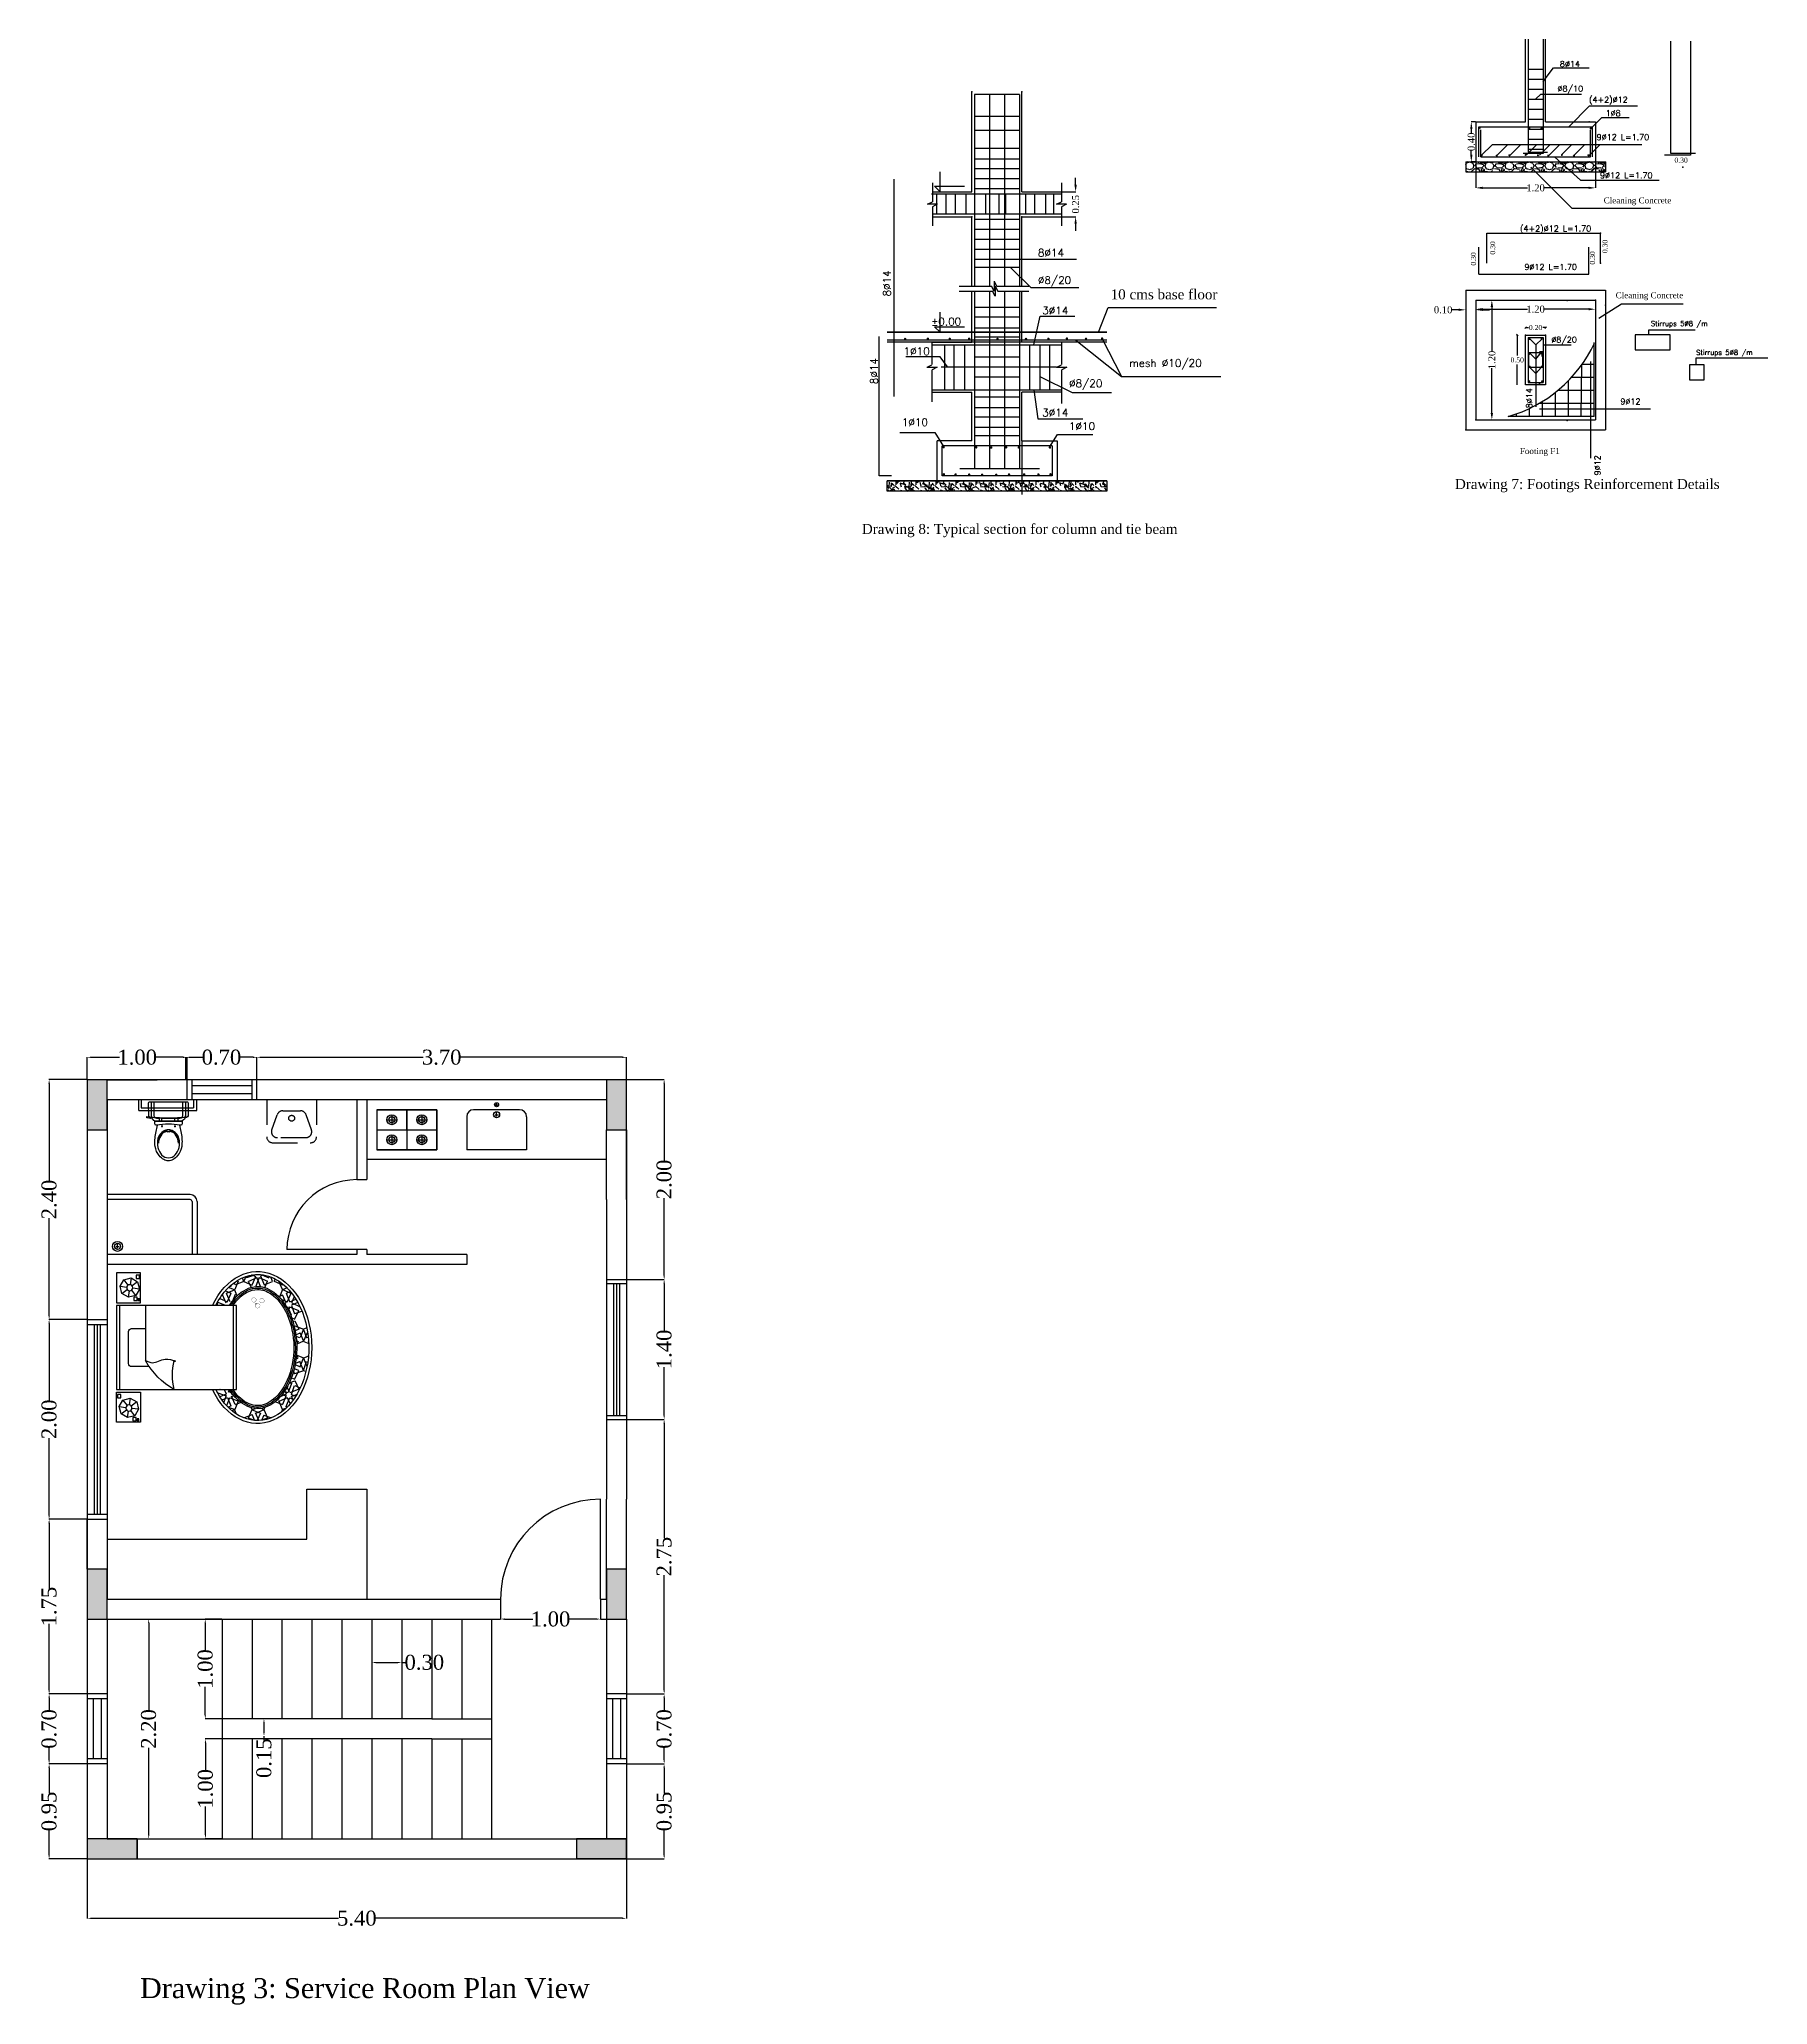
# Model space of a CAD drawing. Header units: inches. Extents: x 159757 to 319554, y 183473 to 366995.
# Drawn here: x 159784.47 to 159801.78, y 183480.58 to 183500.26 of the extents above; entities that cross this region are included whole.
import ezdxf

# ---------------------------------------------------------------- set-up
doc = ezdxf.new("R2010")
doc.units = ezdxf.units.IN
doc.header["$MEASUREMENT"] = 0
doc.header["$PDSIZE"] = 2
doc.linetypes.add('Default', pattern=[0])
doc.linetypes.add('HIDDEN', pattern=[0.375, 0.25, -0.125])
for name, color, linetype in [('22', 3, 'HIDDEN'), ('DIM6', 180, 'Continuous'), ('Equipment', 31, 'Default'), ('FURN', 1, 'Continuous'), ('HAT', 8, 'Continuous')]:
    doc.layers.add(name, color=color, linetype=linetype)
doc.styles.add('ATT', font='TXT')
doc.styles.get("Standard").update_dxf_attribs({"font": 'times.ttf', "height": 0.15})
doc.styles.add('style11', font='times.ttf', dxfattribs={"height": 0.05})
doc.styles.add('style110', font='times.ttf', dxfattribs={"height": 0.07})
doc.styles.add('style13', font='times.ttf', dxfattribs={"height": 0.06})
doc.styles.add('STYLE2', font='romanc.shx', dxfattribs={"height": 50})
doc.dimstyles.new('Copy of dss', dxfattribs={"dimtxt": 0.18, "dimasz": 0.07, "dimexe": 0.18, "dimexo": 0.0625, "dimgap": 0.09, "dimtad": 0, "dimtoh": 1, "dimrnd": 0.05, "dimzin": 0, "dimdsep": 46, "dimtxsty": 'ATT', "dimcen": 0.09, "dimse1": 1, "dimse2": 1, "dimclrd": 8, "dimclrt": 2, "dimadec": 0, "dimazin": 0, "dimtfac": 1, "dimtofl": 0, "dimtmove": 0, "dimatfit": 3, "dimfxl": 0.18, "dimtolj": 1, "dimtzin": 0, "dimarcsym": 0})

msp = doc.modelspace()

# ---------------------------------------------------------------- texts
at = {"layer": 'DIM6', "color": 7, "linetype": 'Continuous'}
for s, height, style, p in [('8%%c14', 0.0588, 'STYLE2', (159799.701, 183499.986)), ('%%c8/10', 0.0588, 'STYLE2', (159799.677, 183499.739)), ('(4+2)%%C12', 0.0588, 'STYLE2', (159799.993, 183499.629)), ('1%%c8', 0.0588, 'STYLE2', (159800.159, 183499.494)), ('9%%C12 L=1.70', 0.0588, 'STYLE2', (159800.069, 183499.254)), ('0.30', 0.05, 'style11', (159800.849, 183499.028)), ('9%%C12 L=1.70', 0.0588, 'STYLE2', (159800.103, 183498.871)), ('Cleaning Concrete', 0.06, 'style13', (159800.14, 183498.62)), ('(4+2)%%C12 L=1.70', 0.0588, 'STYLE2', (159799.302, 183498.338)), ('8%%C14', 0.0764, 'STYLE2', (159794.473, 183498.087)), ('9%%C12 L=1.70', 0.0588, 'STYLE2', (159799.346, 183497.954)), ('%%C8/20', 0.0764, 'STYLE2', (159794.473, 183497.813)), ('3%%C14', 0.0764, 'STYLE2', (159794.516, 183497.509)), ('Cleaning Concrete', 0.06, 'style13', (159800.26, 183497.67)), ('%%p0.00', 0.0764, 'STYLE2', (159793.404, 183497.398)), ('Stirrups 5%%C8 /m', 0.05, 'STYLE2', (159800.613, 183497.392)), ('1%%c10', 0.0764, 'STYLE2', (159793.128, 183497.101)), ('%%c8/20', 0.0588, 'STYLE2', (159799.615, 183497.226)), ('mesh %%C10/20', 0.07644, 'STYLE2', (159795.387, 183496.983)), ('Stirrups 5%%C8 /m', 0.05, 'STYLE2', (159801.065, 183497.102)), ('%%C8/20', 0.0764, 'STYLE2', (159794.785, 183496.779)), ('9%%c12', 0.0588, 'STYLE2', (159800.307, 183496.607)), ('1%%c10', 0.0764, 'STYLE2', (159793.11, 183496.39)), ('3%%C14', 0.0764, 'STYLE2', (159794.516, 183496.487)), ('1%%c10', 0.0764, 'STYLE2', (159794.784, 183496.351)), ('Footing F1', 0.06, 'style13', (159799.3, 183496.11))]:
    msp.add_text(s, height=height, dxfattribs=dict(at, style=style)).set_placement(p)
for s, height, style, p in [('0.30', 0.05, 'style11', (159799.053, 183498.107)), ('0.30', 0.05, 'style11', (159800.178, 183498.122)), ('0.30', 0.05, 'style11', (159798.86, 183497.997)), ('0.30', 0.05, 'style11', (159800.052, 183498.007)), ('8%%C14', 0.0764, 'STYLE2', (159792.999, 183497.687)), ('8%%C14', 0.0764, 'STYLE2', (159792.871, 183496.809)), ('8%%c14', 0.0588, 'STYLE2', (159799.424, 183496.568)), ('9%%c12', 0.0588, 'STYLE2', (159800.107, 183495.896))]:
    msp.add_text(s, height=height, rotation=90, dxfattribs=dict(at, style=style)).set_placement(p)
for s, height, p in [('10 cms base floor', 0.1, (159795.202, 183497.659)), ('Drawing 7: Footings Reinforcement Details', 0.1, (159798.65, 183495.76)), ('Drawing 8: Typical section for column and tie beam', 0.1, (159792.71, 183495.31)), ('Drawing 3: Service Room Plan View', 0.2, (159785.48, 183480.65))]:
    msp.add_text(s, height=height, dxfattribs=at).set_placement(p)
at = {"layer": 'DIM6', "color": 7, "linetype": 'Continuous', "char_height": 0.05, "attachment_point": 5}
for s, insert in [('\\A1;0.20', (159799.458, 183497.376)), ('\\A1;0.50', (159799.274, 183497.052))]:
    msp.add_mtext(s, dxfattribs=dict(at, insert=insert))

# ---------------------------------------------------------------- blocks, each defined once
blk = doc.blocks.new('*D123')
at = {"layer": 'DEFPOINTS', "color": 0, "linetype": 'Continuous', "transparency": 16777216}
for p in [(159784.952, 183482.045), (159790.352, 183482.045), (159790.352, 183481.449)]:
    blk.add_point(p, dxfattribs=at)
at = {"layer": 'DIM6', "color": 0, "linetype": 'Continuous', "lineweight": -2, "transparency": 16777216}
for p, q in [((159784.952, 183482.043), (159784.952, 183481.447)), ((159790.352, 183482.043), (159790.352, 183481.447))]:
    blk.add_line(p, q, dxfattribs=at)
at = {"layer": 'DIM6', "color": 7, "linetype": 'Continuous', "lineweight": -2, "transparency": 16777216}
for p, q in [((159784.992, 183481.449), (159787.467, 183481.449)), ((159790.312, 183481.449), (159787.836, 183481.449))]:
    blk.add_line(p, q, dxfattribs=at)
at = {"layer": 'DIM6', "color": 7, "linetype": 'Continuous', "transparency": 16777216}
for points in [[(159784.992, 183481.455), (159784.992, 183481.442), (159784.952, 183481.449)], [(159790.312, 183481.455), (159790.312, 183481.442), (159790.352, 183481.449)]]:
    blk.add_solid(points, dxfattribs=at)
at = {"layer": 'DIM6', "color": 7, "linetype": 'Continuous', "transparency": 16777216, "insert": (159787.652, 183481.449), "char_height": 0.15, "attachment_point": 5}
blk.add_mtext('\\A1;5.40', dxfattribs=at)
blk = doc.blocks.new('*D124')
at = {"layer": 'DEFPOINTS', "color": 0, "linetype": 'Continuous', "transparency": 16777216}
for p in [(159787.802, 183484.011), (159788.102, 183484.011), (159788.102, 183484.011)]:
    blk.add_point(p, dxfattribs=at)
at = {"layer": 'DIM6', "color": 0, "linetype": 'Continuous', "lineweight": -2, "transparency": 16777216}
for p, q in [((159787.802, 183484.013), (159787.802, 183484.012)), ((159788.102, 183484.013), (159788.102, 183484.012))]:
    blk.add_line(p, q, dxfattribs=at)
at = {"layer": 'DIM6', "color": 7, "linetype": 'Continuous', "lineweight": -2, "transparency": 16777216}
for p, q in [((159787.842, 183484.011), (159788.062, 183484.011)), ((159788.102, 183484.011), (159788.142, 183484.011))]:
    blk.add_line(p, q, dxfattribs=at)
at = {"layer": 'DIM6', "color": 7, "linetype": 'Continuous', "transparency": 16777216}
for points in [[(159787.842, 183484.017), (159787.842, 183484.004), (159787.802, 183484.011)], [(159788.062, 183484.017), (159788.062, 183484.004), (159788.102, 183484.011)]]:
    blk.add_solid(points, dxfattribs=at)
at = {"layer": 'DIM6', "color": 7, "linetype": 'Continuous', "transparency": 16777216, "insert": (159788.328, 183484.011), "char_height": 0.15, "attachment_point": 5}
blk.add_mtext('\\A1;0.30', dxfattribs=at)
blk = doc.blocks.new('*D125')
at = {"layer": 'DEFPOINTS', "color": 0, "linetype": 'Continuous', "transparency": 16777216}
for p in [(159786.134, 183484.445), (159786.302, 183484.445), (159786.302, 183483.445)]:
    blk.add_point(p, dxfattribs=at)
at = {"layer": 'DIM6', "color": 0, "linetype": 'Continuous', "lineweight": -2, "transparency": 16777216}
for p, q in [((159786.3, 183484.445), (159786.132, 183484.445)), ((159786.3, 183483.445), (159786.132, 183483.445))]:
    blk.add_line(p, q, dxfattribs=at)
at = {"layer": 'DIM6', "color": 7, "linetype": 'Continuous', "lineweight": -2, "transparency": 16777216}
for p, q in [((159786.134, 183484.405), (159786.134, 183484.122)), ((159786.134, 183483.485), (159786.134, 183483.768))]:
    blk.add_line(p, q, dxfattribs=at)
at = {"layer": 'DIM6', "color": 7, "linetype": 'Continuous', "transparency": 16777216}
for points in [[(159786.127, 183484.405), (159786.14, 183484.405), (159786.134, 183484.445)], [(159786.127, 183483.485), (159786.14, 183483.485), (159786.134, 183483.445)]]:
    blk.add_solid(points, dxfattribs=at)
at = {"layer": 'DIM6', "color": 7, "linetype": 'Continuous', "transparency": 16777216, "insert": (159786.134, 183483.945), "char_height": 0.15, "attachment_point": 5, "rotation": 90}
blk.add_mtext('\\A1;1.00', dxfattribs=at)
blk = doc.blocks.new('*D126')
at = {"layer": 'DEFPOINTS', "color": 0, "linetype": 'Continuous', "transparency": 16777216}
for p in [(159785.465, 183484.445), (159785.465, 183482.245), (159785.567, 183482.245)]:
    blk.add_point(p, dxfattribs=at)
at = {"layer": 'DIM6', "color": 0, "linetype": 'Continuous', "lineweight": -2, "transparency": 16777216}
for p, q in [((159785.467, 183484.445), (159785.569, 183484.445)), ((159785.467, 183482.245), (159785.569, 183482.245))]:
    blk.add_line(p, q, dxfattribs=at)
at = {"layer": 'DIM6', "color": 7, "linetype": 'Continuous', "lineweight": -2, "transparency": 16777216}
for p, q in [((159785.567, 183484.405), (159785.567, 183483.532)), ((159785.567, 183482.285), (159785.567, 183483.157))]:
    blk.add_line(p, q, dxfattribs=at)
at = {"layer": 'DIM6', "color": 7, "linetype": 'Continuous', "transparency": 16777216}
for points in [[(159785.561, 183484.405), (159785.574, 183484.405), (159785.567, 183484.445)], [(159785.561, 183482.285), (159785.574, 183482.285), (159785.567, 183482.245)]]:
    blk.add_solid(points, dxfattribs=at)
at = {"layer": 'DIM6', "color": 7, "linetype": 'Continuous', "transparency": 16777216, "insert": (159785.567, 183483.345), "char_height": 0.15, "attachment_point": 5, "rotation": 90}
blk.add_mtext('\\A1;2.20', dxfattribs=at)
blk = doc.blocks.new('*D127')
at = {"layer": 'DEFPOINTS', "color": 0, "linetype": 'Continuous', "transparency": 16777216}
for p in [(159786.136, 183483.245), (159786.302, 183483.245), (159786.302, 183482.245)]:
    blk.add_point(p, dxfattribs=at)
at = {"layer": 'DIM6', "color": 0, "linetype": 'Continuous', "lineweight": -2, "transparency": 16777216}
for p, q in [((159786.3, 183483.245), (159786.134, 183483.245)), ((159786.3, 183482.245), (159786.134, 183482.245))]:
    blk.add_line(p, q, dxfattribs=at)
at = {"layer": 'DIM6', "color": 7, "linetype": 'Continuous', "lineweight": -2, "transparency": 16777216}
for p, q in [((159786.136, 183483.205), (159786.136, 183482.922)), ((159786.136, 183482.285), (159786.136, 183482.568))]:
    blk.add_line(p, q, dxfattribs=at)
at = {"layer": 'DIM6', "color": 7, "linetype": 'Continuous', "transparency": 16777216}
for points in [[(159786.129, 183483.205), (159786.142, 183483.205), (159786.136, 183483.245)], [(159786.129, 183482.285), (159786.142, 183482.285), (159786.136, 183482.245)]]:
    blk.add_solid(points, dxfattribs=at)
at = {"layer": 'DIM6', "color": 7, "linetype": 'Continuous', "transparency": 16777216, "insert": (159786.136, 183482.745), "char_height": 0.15, "attachment_point": 5, "rotation": 90}
blk.add_mtext('\\A1;1.00', dxfattribs=at)
blk = doc.blocks.new('*D128')
at = {"layer": 'DEFPOINTS', "color": 0, "linetype": 'Continuous', "transparency": 16777216}
for p in [(159786.902, 183483.445), (159786.722, 183483.274), (159786.722, 183483.274)]:
    blk.add_point(p, dxfattribs=at)
at = {"layer": 'DIM6', "color": 0, "linetype": 'Continuous', "lineweight": -2, "transparency": 16777216}
for p, q in [((159786.9, 183483.445), (159786.721, 183483.445)), ((159786.72, 183483.274), (159786.721, 183483.274))]:
    blk.add_line(p, q, dxfattribs=at)
at = {"layer": 'DIM6', "color": 7, "linetype": 'Continuous', "lineweight": -2, "transparency": 16777216}
for p, q in [((159786.722, 183483.405), (159786.722, 183483.314)), ((159786.722, 183483.274), (159786.722, 183483.234))]:
    blk.add_line(p, q, dxfattribs=at)
at = {"layer": 'DIM6', "color": 7, "linetype": 'Continuous', "transparency": 16777216}
for points in [[(159786.715, 183483.405), (159786.729, 183483.405), (159786.722, 183483.445)], [(159786.715, 183483.314), (159786.729, 183483.314), (159786.722, 183483.274)]]:
    blk.add_solid(points, dxfattribs=at)
at = {"layer": 'DIM6', "color": 7, "linetype": 'Continuous', "transparency": 16777216, "insert": (159786.722, 183483.052), "char_height": 0.15, "attachment_point": 5, "rotation": 90}
blk.add_mtext('\\A1;0.15', dxfattribs=at)
blk = doc.blocks.new('*D129')
at = {"layer": 'DEFPOINTS', "color": 0, "linetype": 'Continuous', "transparency": 16777216}
for p in [(159789.092, 183484.445), (159790.092, 183484.445), (159790.092, 183484.445)]:
    blk.add_point(p, dxfattribs=at)
at = {"layer": 'DIM6', "color": 0, "linetype": 'Continuous', "lineweight": -2, "transparency": 16777216}
for p, q in [((159789.092, 183484.447), (159789.092, 183484.446)), ((159790.092, 183484.447), (159790.092, 183484.446))]:
    blk.add_line(p, q, dxfattribs=at)
at = {"layer": 'DIM6', "color": 7, "linetype": 'Continuous', "lineweight": -2, "transparency": 16777216}
for p, q in [((159789.132, 183484.445), (159789.415, 183484.445)), ((159790.052, 183484.445), (159789.769, 183484.445))]:
    blk.add_line(p, q, dxfattribs=at)
at = {"layer": 'DIM6', "color": 7, "linetype": 'Continuous', "transparency": 16777216}
for points in [[(159789.132, 183484.452), (159789.132, 183484.438), (159789.092, 183484.445)], [(159790.052, 183484.452), (159790.052, 183484.438), (159790.092, 183484.445)]]:
    blk.add_solid(points, dxfattribs=at)
at = {"layer": 'DIM6', "color": 7, "linetype": 'Continuous', "transparency": 16777216, "insert": (159789.592, 183484.445), "char_height": 0.15, "attachment_point": 5}
blk.add_mtext('\\A1;1.00', dxfattribs=at)
blk = doc.blocks.new('A$C005B6D84')
at = {"layer": '22', "color": 33}
for p, q in [((0, 0.44), (0, 0.06)), ((0.43, 0.5), (0.059, 0.5)), ((0.13, 0.45), (0.28, 0.396)), ((0.43, 0), (0.43, 0.5)), ((0.05, 0.108), (0.05, 0.393)), ((0.32, 0.339), (0.32, 0.161)), ((0.13, 0.05), (0.28, 0.105)), ((0.43, 0), (0.059, 0))]:
    blk.add_line(p, q, dxfattribs=at)
blk.add_circle((0.245, 0.25), 0.0293, dxfattribs=at)
for centre, start, end in [((0.059, 0.44), 90, 180), ((0.11, 0.393), 70.1, 180), ((0.26, 0.339), 0, 69.98), ((0.059, 0.06), 180, 270), ((0.11, 0.108), 180, 289.9), ((0.26, 0.161), 290.02, 0)]:
    blk.add_arc(centre, 0.0595, start, end, dxfattribs=at)
blk = doc.blocks.new('toilet-n')
at = {"layer": 'Equipment'}
for p, q in [((0.083, -0.215), (-0.083, -0.215)), ((0.217, 0), (0.217, -0.15)), ((-0.073, -0.315), (-0.093, -0.315)), ((-0.083, -0.305), (-0.083, -0.325)), ((0.073, -0.315), (0.093, -0.315)), ((0.083, -0.305), (0.083, -0.325))]:
    blk.add_line(p, q, dxfattribs=at)
for points in [[(-0.235, 0), (0.235, 0, -0.421203), (0.255, -0.02), (0.251, -0.182, -0.384529), (0.232, -0.201, -0.020097), (0, -0.21, -0.020097), (-0.232, -0.201, -0.384529), (-0.251, -0.182), (-0.255, -0.02, -0.421203)], [(-0.174, -0.25), (0.174, -0.25), (0.174, -0.283, -0.472458), (0.15, -0.302, 0.097656), (-0.15, -0.302, -0.472458), (-0.174, -0.283)], [(0, -0.719, 0.221073), (0.087, -0.679, 0.102493), (0.136, -0.587, 0.121565), (0.134, -0.472, 0.187395), (0.062, -0.375, 0.126952), (0, -0.359, 0.126952), (-0.062, -0.375, 0.187395), (-0.134, -0.472, 0.121565), (-0.136, -0.587, 0.102493), (-0.087, -0.679, 0.221073)]]:
    blk.add_lwpolyline(points, format="xyb", close=True, dxfattribs=at)
blk.add_lwpolyline([(-0.2, -0.203), (-0.231, -0.215), (-0.278, -0.208), (-0.275, -0.188), (-0.248, -0.192)], dxfattribs=at)
for points in [[(-0.214, -0.202, -0.081906), (-0.217, -0.18), (-0.217, 0)], [(-0.212, -0.208, -0.019656), (-0.214, -0.202)], [(0.214, -0.202, -0.32142), (0.148, -0.25), (-0.148, -0.25, -0.300027), (-0.212, -0.208)], [(-0.172, -0.205, -0.203745), (-0.182, -0.18), (-0.182, 0)], [(-0.12, -0.215), (-0.148, -0.215, -0.194092), (-0.172, -0.205)], [(0.174, -0.203, -0.216674), (0.148, -0.215), (0.12, -0.215)], [(0.172, -0.205, 0.203745), (0.183, -0.18), (0.183, 0)], [(0.217, -0.15), (0.217, -0.19), (0.217, -0.18, -0.081902), (0.214, -0.202)], [(0.141, -0.3), (0.162, -0.402, -0.088113), (0.17, -0.574, -0.124068), (0.118, -0.691, -0.086475), (0.059, -0.742, -0.130408), (0, -0.756, -0.130408), (-0.059, -0.742, -0.086475), (-0.118, -0.691, -0.124068), (-0.17, -0.574, -0.088113), (-0.162, -0.402), (-0.141, -0.3)], [(-0.137, -0.53, -0.136377), (-0.109, -0.429, -0.205105), (-0.028, -0.367, -0.668461), (-0.025, -0.381, 0.213245), (-0.099, -0.435, 0.134007), (-0.128, -0.53)], [(-0.005, -0.391), (-0.016, -0.386, -0.801198), (-0.017, -0.382, -0.05862), (0, -0.38, -0.05862), (0.017, -0.382, -0.801198), (0.016, -0.386), (0.005, -0.391)], [(0.128, -0.53, 0.134007), (0.099, -0.435, 0.213245), (0.025, -0.381, -0.668461), (0.028, -0.367, -0.205105), (0.109, -0.429, -0.136377), (0.137, -0.53)]]:
    blk.add_lwpolyline(points, format="xyb", dxfattribs=at)
for points in [[(-0.083, -0.25), (-0.083, -0.212), (-0.12, -0.212), (-0.12, -0.25)], [(0.083, -0.25), (0.083, -0.212), (0.12, -0.212), (0.12, -0.25)]]:
    blk.add_lwpolyline(points, close=True, dxfattribs=at)
blk = doc.blocks.new('*D142')
at = {"layer": 'DEFPOINTS', "color": 0, "linetype": 'Continuous', "transparency": 16777216}
for p in [(159785.952, 183490.07), (159784.952, 183489.845), (159785.952, 183489.845)]:
    blk.add_point(p, dxfattribs=at)
at = {"layer": 'DIM6', "color": 0, "linetype": 'Continuous', "lineweight": -2, "transparency": 16777216}
for p, q in [((159784.952, 183489.847), (159784.952, 183490.071)), ((159785.952, 183489.847), (159785.952, 183490.071))]:
    blk.add_line(p, q, dxfattribs=at)
at = {"layer": 'DIM6', "color": 7, "linetype": 'Continuous', "lineweight": -2, "transparency": 16777216}
for p, q in [((159784.992, 183490.07), (159785.275, 183490.07)), ((159785.912, 183490.07), (159785.629, 183490.07))]:
    blk.add_line(p, q, dxfattribs=at)
at = {"layer": 'DIM6', "color": 7, "linetype": 'Continuous', "transparency": 16777216}
for points in [[(159784.992, 183490.077), (159784.992, 183490.063), (159784.952, 183490.07)], [(159785.912, 183490.077), (159785.912, 183490.063), (159785.952, 183490.07)]]:
    blk.add_solid(points, dxfattribs=at)
at = {"layer": 'DIM6', "color": 7, "linetype": 'Continuous', "transparency": 16777216, "insert": (159785.452, 183490.07), "char_height": 0.15, "attachment_point": 5}
blk.add_mtext('\\A1;1.00', dxfattribs=at)
blk = doc.blocks.new('*D143')
at = {"layer": 'DEFPOINTS', "color": 0, "linetype": 'Continuous', "transparency": 16777216}
for p in [(159786.652, 183490.07), (159785.94, 183489.845), (159786.652, 183489.845)]:
    blk.add_point(p, dxfattribs=at)
at = {"layer": 'DIM6', "color": 0, "linetype": 'Continuous', "lineweight": -2, "transparency": 16777216}
for p, q in [((159785.94, 183489.847), (159785.94, 183490.071)), ((159786.652, 183489.847), (159786.652, 183490.071))]:
    blk.add_line(p, q, dxfattribs=at)
at = {"layer": 'DIM6', "color": 7, "linetype": 'Continuous', "lineweight": -2, "transparency": 16777216}
for p, q in [((159785.98, 183490.07), (159786.11, 183490.07)), ((159786.612, 183490.07), (159786.482, 183490.07))]:
    blk.add_line(p, q, dxfattribs=at)
at = {"layer": 'DIM6', "color": 7, "linetype": 'Continuous', "transparency": 16777216}
for points in [[(159785.98, 183490.077), (159785.98, 183490.063), (159785.94, 183490.07)], [(159786.612, 183490.077), (159786.612, 183490.063), (159786.652, 183490.07)]]:
    blk.add_solid(points, dxfattribs=at)
at = {"layer": 'DIM6', "color": 7, "linetype": 'Continuous', "transparency": 16777216, "insert": (159786.296, 183490.07), "char_height": 0.15, "attachment_point": 5}
blk.add_mtext('\\A1;0.70', dxfattribs=at)
blk = doc.blocks.new('*D144')
at = {"layer": 'DEFPOINTS', "color": 0, "linetype": 'Continuous', "transparency": 16777216}
for p in [(159790.352, 183490.07), (159786.652, 183489.847), (159790.352, 183489.847)]:
    blk.add_point(p, dxfattribs=at)
at = {"layer": 'DIM6', "color": 0, "linetype": 'Continuous', "lineweight": -2, "transparency": 16777216}
for p, q in [((159786.652, 183489.849), (159786.652, 183490.071)), ((159790.352, 183489.849), (159790.352, 183490.071))]:
    blk.add_line(p, q, dxfattribs=at)
at = {"layer": 'DIM6', "color": 7, "linetype": 'Continuous', "lineweight": -2, "transparency": 16777216}
for p, q in [((159786.692, 183490.07), (159788.317, 183490.07)), ((159790.312, 183490.07), (159788.687, 183490.07))]:
    blk.add_line(p, q, dxfattribs=at)
at = {"layer": 'DIM6', "color": 7, "linetype": 'Continuous', "transparency": 16777216}
for points in [[(159786.692, 183490.077), (159786.692, 183490.063), (159786.652, 183490.07)], [(159790.312, 183490.077), (159790.312, 183490.063), (159790.352, 183490.07)]]:
    blk.add_solid(points, dxfattribs=at)
at = {"layer": 'DIM6', "color": 7, "linetype": 'Continuous', "transparency": 16777216, "insert": (159788.502, 183490.07), "char_height": 0.15, "attachment_point": 5}
blk.add_mtext('\\A1;3.70', dxfattribs=at)
blk = doc.blocks.new('*D145')
at = {"layer": 'DEFPOINTS', "color": 0, "linetype": 'Continuous', "transparency": 16777216}
for p in [(159784.57, 183482.995), (159784.952, 183482.995), (159784.952, 183482.043)]:
    blk.add_point(p, dxfattribs=at)
at = {"layer": 'DIM6', "color": 0, "linetype": 'Continuous', "lineweight": -2, "transparency": 16777216}
for p, q in [((159784.95, 183482.995), (159784.568, 183482.995)), ((159784.95, 183482.043), (159784.568, 183482.043))]:
    blk.add_line(p, q, dxfattribs=at)
at = {"layer": 'DIM6', "color": 7, "linetype": 'Continuous', "lineweight": -2, "transparency": 16777216}
for p, q in [((159784.57, 183482.955), (159784.57, 183482.701)), ((159784.57, 183482.083), (159784.57, 183482.336))]:
    blk.add_line(p, q, dxfattribs=at)
at = {"layer": 'DIM6', "color": 7, "linetype": 'Continuous', "transparency": 16777216}
for points in [[(159784.563, 183482.955), (159784.577, 183482.955), (159784.57, 183482.995)], [(159784.563, 183482.083), (159784.577, 183482.083), (159784.57, 183482.043)]]:
    blk.add_solid(points, dxfattribs=at)
at = {"layer": 'DIM6', "color": 7, "linetype": 'Continuous', "transparency": 16777216, "insert": (159784.57, 183482.519), "char_height": 0.15, "attachment_point": 5, "rotation": 90}
blk.add_mtext('\\A1;0.95', dxfattribs=at)
blk = doc.blocks.new('*D146')
at = {"layer": 'DEFPOINTS', "color": 0, "linetype": 'Continuous', "transparency": 16777216}
for p in [(159784.57, 183483.695), (159784.952, 183483.695), (159784.952, 183482.995)]:
    blk.add_point(p, dxfattribs=at)
at = {"layer": 'DIM6', "color": 0, "linetype": 'Continuous', "lineweight": -2, "transparency": 16777216}
for p, q in [((159784.95, 183483.695), (159784.568, 183483.695)), ((159784.95, 183482.995), (159784.568, 183482.995))]:
    blk.add_line(p, q, dxfattribs=at)
at = {"layer": 'DIM6', "color": 7, "linetype": 'Continuous', "lineweight": -2, "transparency": 16777216}
for p, q in [((159784.57, 183483.655), (159784.57, 183483.531)), ((159784.57, 183483.035), (159784.57, 183483.159))]:
    blk.add_line(p, q, dxfattribs=at)
at = {"layer": 'DIM6', "color": 7, "linetype": 'Continuous', "transparency": 16777216}
for points in [[(159784.563, 183483.655), (159784.577, 183483.655), (159784.57, 183483.695)], [(159784.563, 183483.035), (159784.577, 183483.035), (159784.57, 183482.995)]]:
    blk.add_solid(points, dxfattribs=at)
at = {"layer": 'DIM6', "color": 7, "linetype": 'Continuous', "transparency": 16777216, "insert": (159784.57, 183483.345), "char_height": 0.15, "attachment_point": 5, "rotation": 90}
blk.add_mtext('\\A1;0.70', dxfattribs=at)
blk = doc.blocks.new('*D147')
at = {"layer": 'DEFPOINTS', "color": 0, "linetype": 'Continuous', "transparency": 16777216}
for p in [(159784.57, 183485.445), (159784.952, 183485.445), (159784.952, 183483.695)]:
    blk.add_point(p, dxfattribs=at)
at = {"layer": 'DIM6', "color": 0, "linetype": 'Continuous', "lineweight": -2, "transparency": 16777216}
for p, q in [((159784.95, 183485.445), (159784.568, 183485.445)), ((159784.95, 183483.695), (159784.568, 183483.695))]:
    blk.add_line(p, q, dxfattribs=at)
at = {"layer": 'DIM6', "color": 7, "linetype": 'Continuous', "lineweight": -2, "transparency": 16777216}
for p, q in [((159784.57, 183485.405), (159784.57, 183484.743)), ((159784.57, 183483.735), (159784.57, 183484.396))]:
    blk.add_line(p, q, dxfattribs=at)
at = {"layer": 'DIM6', "color": 7, "linetype": 'Continuous', "transparency": 16777216}
for points in [[(159784.563, 183485.405), (159784.577, 183485.405), (159784.57, 183485.445)], [(159784.563, 183483.735), (159784.577, 183483.735), (159784.57, 183483.695)]]:
    blk.add_solid(points, dxfattribs=at)
at = {"layer": 'DIM6', "color": 7, "linetype": 'Continuous', "transparency": 16777216, "insert": (159784.57, 183484.57), "char_height": 0.15, "attachment_point": 5, "rotation": 90}
blk.add_mtext('\\A1;1.75', dxfattribs=at)
blk = doc.blocks.new('*D148')
at = {"layer": 'DEFPOINTS', "color": 0, "linetype": 'Continuous', "transparency": 16777216}
for p in [(159784.57, 183487.445), (159784.952, 183487.445), (159784.952, 183485.445)]:
    blk.add_point(p, dxfattribs=at)
at = {"layer": 'DIM6', "color": 0, "linetype": 'Continuous', "lineweight": -2, "transparency": 16777216}
for p, q in [((159784.95, 183487.445), (159784.568, 183487.445)), ((159784.95, 183485.445), (159784.568, 183485.445))]:
    blk.add_line(p, q, dxfattribs=at)
at = {"layer": 'DIM6', "color": 7, "linetype": 'Continuous', "lineweight": -2, "transparency": 16777216}
for p, q in [((159784.57, 183487.405), (159784.57, 183486.632)), ((159784.57, 183485.485), (159784.57, 183486.257))]:
    blk.add_line(p, q, dxfattribs=at)
at = {"layer": 'DIM6', "color": 7, "linetype": 'Continuous', "transparency": 16777216}
for points in [[(159784.563, 183487.405), (159784.577, 183487.405), (159784.57, 183487.445)], [(159784.563, 183485.485), (159784.577, 183485.485), (159784.57, 183485.445)]]:
    blk.add_solid(points, dxfattribs=at)
at = {"layer": 'DIM6', "color": 7, "linetype": 'Continuous', "transparency": 16777216, "insert": (159784.57, 183486.445), "char_height": 0.15, "attachment_point": 5, "rotation": 90}
blk.add_mtext('\\A1;2.00', dxfattribs=at)
blk = doc.blocks.new('*D149')
at = {"layer": 'DEFPOINTS', "color": 0, "linetype": 'Continuous', "transparency": 16777216}
for p in [(159784.57, 183489.847), (159784.952, 183489.847), (159784.952, 183487.445)]:
    blk.add_point(p, dxfattribs=at)
at = {"layer": 'DIM6', "color": 0, "linetype": 'Continuous', "lineweight": -2, "transparency": 16777216}
for p, q in [((159784.95, 183489.847), (159784.568, 183489.847)), ((159784.95, 183487.445), (159784.568, 183487.445))]:
    blk.add_line(p, q, dxfattribs=at)
at = {"layer": 'DIM6', "color": 7, "linetype": 'Continuous', "lineweight": -2, "transparency": 16777216}
for p, q in [((159784.57, 183489.807), (159784.57, 183488.833)), ((159784.57, 183487.485), (159784.57, 183488.458))]:
    blk.add_line(p, q, dxfattribs=at)
at = {"layer": 'DIM6', "color": 7, "linetype": 'Continuous', "transparency": 16777216}
for points in [[(159784.563, 183489.807), (159784.577, 183489.807), (159784.57, 183489.847)], [(159784.563, 183487.485), (159784.577, 183487.485), (159784.57, 183487.445)]]:
    blk.add_solid(points, dxfattribs=at)
at = {"layer": 'DIM6', "color": 7, "linetype": 'Continuous', "transparency": 16777216, "insert": (159784.57, 183488.646), "char_height": 0.15, "attachment_point": 5, "rotation": 90}
blk.add_mtext('\\A1;2.40', dxfattribs=at)
blk = doc.blocks.new('*D150')
at = {"layer": 'DEFPOINTS', "color": 0, "linetype": 'Continuous', "transparency": 16777216}
for p in [(159790.352, 183482.995), (159790.73, 183482.995), (159790.352, 183482.043)]:
    blk.add_point(p, dxfattribs=at)
at = {"layer": 'DIM6', "color": 0, "linetype": 'Continuous', "lineweight": -2, "transparency": 16777216}
for p, q in [((159790.354, 183482.995), (159790.731, 183482.995)), ((159790.354, 183482.043), (159790.731, 183482.043))]:
    blk.add_line(p, q, dxfattribs=at)
at = {"layer": 'DIM6', "color": 7, "linetype": 'Continuous', "lineweight": -2, "transparency": 16777216}
for p, q in [((159790.73, 183482.955), (159790.73, 183482.701)), ((159790.73, 183482.083), (159790.73, 183482.336))]:
    blk.add_line(p, q, dxfattribs=at)
at = {"layer": 'DIM6', "color": 7, "linetype": 'Continuous', "transparency": 16777216}
for points in [[(159790.723, 183482.955), (159790.737, 183482.955), (159790.73, 183482.995)], [(159790.723, 183482.083), (159790.737, 183482.083), (159790.73, 183482.043)]]:
    blk.add_solid(points, dxfattribs=at)
at = {"layer": 'DIM6', "color": 7, "linetype": 'Continuous', "transparency": 16777216, "insert": (159790.73, 183482.519), "char_height": 0.15, "attachment_point": 5, "rotation": 90}
blk.add_mtext('\\A1;0.95', dxfattribs=at)
blk = doc.blocks.new('*D151')
at = {"layer": 'DEFPOINTS', "color": 0, "linetype": 'Continuous', "transparency": 16777216}
for p in [(159790.352, 183483.695), (159790.73, 183483.695), (159790.352, 183482.995)]:
    blk.add_point(p, dxfattribs=at)
at = {"layer": 'DIM6', "color": 0, "linetype": 'Continuous', "lineweight": -2, "transparency": 16777216}
for p, q in [((159790.354, 183483.695), (159790.731, 183483.695)), ((159790.354, 183482.995), (159790.731, 183482.995))]:
    blk.add_line(p, q, dxfattribs=at)
at = {"layer": 'DIM6', "color": 7, "linetype": 'Continuous', "lineweight": -2, "transparency": 16777216}
for p, q in [((159790.73, 183483.655), (159790.73, 183483.531)), ((159790.73, 183483.035), (159790.73, 183483.159))]:
    blk.add_line(p, q, dxfattribs=at)
at = {"layer": 'DIM6', "color": 7, "linetype": 'Continuous', "transparency": 16777216}
for points in [[(159790.723, 183483.655), (159790.737, 183483.655), (159790.73, 183483.695)], [(159790.723, 183483.035), (159790.737, 183483.035), (159790.73, 183482.995)]]:
    blk.add_solid(points, dxfattribs=at)
at = {"layer": 'DIM6', "color": 7, "linetype": 'Continuous', "transparency": 16777216, "insert": (159790.73, 183483.345), "char_height": 0.15, "attachment_point": 5, "rotation": 90}
blk.add_mtext('\\A1;0.70', dxfattribs=at)
blk = doc.blocks.new('*D152')
at = {"layer": 'DEFPOINTS', "color": 0, "linetype": 'Continuous', "transparency": 16777216}
for p in [(159790.352, 183486.445), (159790.73, 183486.445), (159790.352, 183483.695)]:
    blk.add_point(p, dxfattribs=at)
at = {"layer": 'DIM6', "color": 0, "linetype": 'Continuous', "lineweight": -2, "transparency": 16777216}
for p, q in [((159790.354, 183486.445), (159790.731, 183486.445)), ((159790.354, 183483.695), (159790.731, 183483.695))]:
    blk.add_line(p, q, dxfattribs=at)
at = {"layer": 'DIM6', "color": 7, "linetype": 'Continuous', "lineweight": -2, "transparency": 16777216}
for p, q in [((159790.73, 183486.405), (159790.73, 183485.254)), ((159790.73, 183483.735), (159790.73, 183484.886))]:
    blk.add_line(p, q, dxfattribs=at)
at = {"layer": 'DIM6', "color": 7, "linetype": 'Continuous', "transparency": 16777216}
for points in [[(159790.723, 183486.405), (159790.737, 183486.405), (159790.73, 183486.445)], [(159790.723, 183483.735), (159790.737, 183483.735), (159790.73, 183483.695)]]:
    blk.add_solid(points, dxfattribs=at)
at = {"layer": 'DIM6', "color": 7, "linetype": 'Continuous', "transparency": 16777216, "insert": (159790.73, 183485.07), "char_height": 0.15, "attachment_point": 5, "rotation": 90}
blk.add_mtext('\\A1;2.75', dxfattribs=at)
blk = doc.blocks.new('*D153')
at = {"layer": 'DEFPOINTS', "color": 0, "linetype": 'Continuous', "transparency": 16777216}
for p in [(159790.352, 183487.845), (159790.73, 183487.845), (159790.352, 183486.445)]:
    blk.add_point(p, dxfattribs=at)
at = {"layer": 'DIM6', "color": 0, "linetype": 'Continuous', "lineweight": -2, "transparency": 16777216}
for p, q in [((159790.354, 183487.845), (159790.731, 183487.845)), ((159790.354, 183486.445), (159790.731, 183486.445))]:
    blk.add_line(p, q, dxfattribs=at)
at = {"layer": 'DIM6', "color": 7, "linetype": 'Continuous', "lineweight": -2, "transparency": 16777216}
for p, q in [((159790.73, 183487.805), (159790.73, 183487.322)), ((159790.73, 183486.485), (159790.73, 183486.968))]:
    blk.add_line(p, q, dxfattribs=at)
at = {"layer": 'DIM6', "color": 7, "linetype": 'Continuous', "transparency": 16777216}
for points in [[(159790.723, 183487.805), (159790.737, 183487.805), (159790.73, 183487.845)], [(159790.723, 183486.485), (159790.737, 183486.485), (159790.73, 183486.445)]]:
    blk.add_solid(points, dxfattribs=at)
at = {"layer": 'DIM6', "color": 7, "linetype": 'Continuous', "transparency": 16777216, "insert": (159790.73, 183487.145), "char_height": 0.15, "attachment_point": 5, "rotation": 90}
blk.add_mtext('\\A1;1.40', dxfattribs=at)
blk = doc.blocks.new('*D154')
at = {"layer": 'DEFPOINTS', "color": 0, "linetype": 'Continuous', "transparency": 16777216}
for p in [(159790.352, 183489.849), (159790.73, 183489.849), (159790.352, 183487.845)]:
    blk.add_point(p, dxfattribs=at)
at = {"layer": 'DIM6', "color": 0, "linetype": 'Continuous', "lineweight": -2, "transparency": 16777216}
for p, q in [((159790.354, 183489.849), (159790.731, 183489.849)), ((159790.354, 183487.845), (159790.731, 183487.845))]:
    blk.add_line(p, q, dxfattribs=at)
at = {"layer": 'DIM6', "color": 7, "linetype": 'Continuous', "lineweight": -2, "transparency": 16777216}
for p, q in [((159790.73, 183489.809), (159790.73, 183489.034)), ((159790.73, 183487.885), (159790.73, 183488.659))]:
    blk.add_line(p, q, dxfattribs=at)
at = {"layer": 'DIM6', "color": 7, "linetype": 'Continuous', "transparency": 16777216}
for points in [[(159790.723, 183489.809), (159790.737, 183489.809), (159790.73, 183489.849)], [(159790.723, 183487.885), (159790.737, 183487.885), (159790.73, 183487.845)]]:
    blk.add_solid(points, dxfattribs=at)
at = {"layer": 'DIM6', "color": 7, "linetype": 'Continuous', "transparency": 16777216, "insert": (159790.73, 183488.847), "char_height": 0.15, "attachment_point": 5, "rotation": 90}
blk.add_mtext('\\A1;2.00', dxfattribs=at)
blk = doc.blocks.new('A$C197C2A0C')
at = {"layer": 'FURN', "color": 1}
for p, q in [((0, 2.513), (0, 2.013)), ((0.4, 2.513), (0, 2.513)), ((0.4, 2.013), (0.4, 2.513)), ((0, 2.013), (0.4, 2.013)), ((0, 0.566), (0, 1.966)), ((0, 1.966), (2, 1.966)), ((0.049, 0.568), (0.049, 1.966)), ((1.949, 1.966), (1.949, 0.568)), ((2, 1.966), (2, 0.566)), ((0.201, 1.535), (0.201, 1)), ((0.544, 1.585), (0.251, 1.585)), ((0.481, 0.568), (0.481, 1.484)), ((0.251, 0.95), (0.481, 0.95)), ((2, 0.566), (0, 0.566))]:
    blk.add_line(p, q, dxfattribs=at)
blk.add_lwpolyline([(0, 0.52), (0.4, 0.52), (0.4, 0.02), (0, 0.02)], close=True, dxfattribs=at)
for centre, start, end in [((0.251, 1.535), 90, 180), ((0.251, 1), 180, 270)]:
    blk.add_arc(centre, 0.05, start, end, dxfattribs=at)
at = {"layer": 'HAT'}
for p, q in [((0.074, 2.371), (0.043, 2.249)), ((0.182, 2.435), (0.074, 2.371)), ((0.074, 2.371), (0.163, 2.306)), ((0.304, 2.404), (0.182, 2.435)), ((0.182, 2.435), (0.198, 2.327)), ((0.304, 2.404), (0.236, 2.316)), ((0.367, 2.296), (0.256, 2.282)), ((0.271, 2.434), (0.271, 2.489)), ((0.271, 2.489), (0.326, 2.489)), ((0.326, 2.434), (0.271, 2.434)), ((0.367, 2.296), (0.304, 2.404)), ((0.326, 2.489), (0.326, 2.434)), ((0.336, 2.174), (0.367, 2.296)), ((0.341, 2.459), (0.341, 2.487)), ((0.341, 2.487), (0.369, 2.487)), ((0.369, 2.459), (0.341, 2.459)), ((0.369, 2.487), (0.369, 2.459)), ((1.968, 2.303), (1.867, 2.267)), ((1.972, 2.302), (1.927, 2.321)), ((2.002, 2.377), (1.969, 2.298)), ((2.032, 2.16), (1.972, 2.3)), ((2.126, 2.44), (2.262, 2.382)), ((2.202, 2.44), (2.262, 2.3)), ((2.291, 2.481), (2.204, 2.444)), ((2.247, 2.27), (2.259, 2.298)), ((2.259, 2.378), (2.304, 2.483)), ((2.264, 2.304), (2.404, 2.364)), ((2.267, 2.302), (2.318, 2.283)), ((2.373, 2.484), (2.319, 2.358)), ((2.322, 2.362), (2.462, 2.302)), ((2.402, 2.36), (2.349, 2.485)), ((2.411, 2.281), (2.464, 2.304)), ((2.423, 2.481), (2.462, 2.39)), ((2.522, 2.442), (2.435, 2.479)), ((2.458, 2.393), (2.587, 2.439)), ((2.459, 2.298), (2.519, 2.438)), ((2.462, 2.3), (2.477, 2.266)), ((2.769, 2.298), (2.709, 2.158)), ((2.772, 2.3), (2.754, 2.342)), ((2.83, 2.277), (2.772, 2.302)), ((2.792, 2.312), (2.774, 2.304)), ((0.043, 2.249), (0.154, 2.267)), ((0.043, 2.249), (0.107, 2.142)), ((0.107, 2.142), (0.175, 2.234)), ((0.107, 2.142), (0.229, 2.11)), ((0.229, 2.11), (0.212, 2.225)), ((0.229, 2.11), (0.336, 2.174)), ((0.336, 2.174), (0.246, 2.244)), ((1.688, 2.023), (1.828, 2.073)), ((1.688, 2.029), (1.692, 2.02)), ((1.832, 2.042), (1.724, 2.088)), ((1.76, 2.141), (1.852, 2.102)), ((1.832, 2.069), (1.789, 2.179)), ((1.798, 1.966), (1.829, 2.038)), ((1.838, 2.236), (1.892, 2.099)), ((1.849, 2.098), (1.909, 2.238)), ((1.884, 1.966), (1.862, 2.019)), ((1.912, 2.242), (1.863, 2.263)), ((1.889, 2.018), (1.867, 1.966)), ((1.914, 2.012), (1.893, 2.021)), ((1.894, 2.104), (2.034, 2.164)), ((1.979, 2.218), (1.919, 2.078)), ((1.922, 2.082), (1.956, 2.067)), ((1.922, 2.049), (1.928, 2.032)), ((2.074, 2.182), (1.982, 2.222)), ((2.774, 2.224), (2.649, 2.17)), ((2.712, 2.162), (2.852, 2.102)), ((2.832, 2.042), (2.74, 2.081)), ((2.766, 2.05), (2.828, 2.073)), ((2.832, 2.069), (2.772, 2.219)), ((2.864, 2.024), (2.804, 1.998)), ((2.809, 1.991), (2.829, 2.038)), ((2.848, 2.26), (2.828, 2.253)), ((2.832, 2.249), (2.892, 2.099)), ((2.849, 2.098), (2.896, 2.208)), ((2.889, 2.018), (2.849, 1.925)), ((2.922, 1.869), (2.862, 2.019)), ((3.043, 1.961), (2.893, 2.021)), ((2.894, 2.104), (2.956, 2.131)), ((2.991, 2.079), (2.918, 2.053)), ((2.947, 2.143), (2.919, 2.078)), ((2.922, 2.082), (3.012, 2.044)), ((2.922, 2.049), (2.972, 1.899)), ((1.73, 1.966), (1.724, 1.964)), ((2.882, 1.861), (2.972, 1.822)), ((2.884, 1.855), (2.925, 1.869)), ((2.92, 1.771), (2.974, 1.794)), ((2.955, 1.661), (2.971, 1.703)), ((3.043, 1.652), (2.966, 1.621)), ((2.973, 1.819), (3.043, 1.959)), ((2.973, 1.902), (3.066, 1.939)), ((2.974, 1.79), (3.044, 1.65)), ((2.975, 1.699), (3.125, 1.649)), ((3.121, 1.649), (3.061, 1.499)), ((3.161, 1.668), (3.118, 1.653)), ((3.122, 1.649), (3.172, 1.499)), ((2.982, 1.548), (3.064, 1.589)), ((3.062, 1.502), (2.985, 1.535)), ((2.997, 1.457), (3.032, 1.442)), ((3.124, 1.444), (3.004, 1.393)), ((3.029, 1.438), (3.005, 1.382)), ((3.062, 1.589), (3.122, 1.439)), ((3.179, 1.584), (3.121, 1.439)), ((3.122, 1.442), (3.203, 1.407)), ((3.173, 1.502), (3.192, 1.509)), ((3.043, 0.961), (2.982, 0.985)), ((2.993, 1.052), (3.062, 1.022)), ((3.058, 1.103), (2.997, 1.081)), ((3.004, 1.151), (3.034, 1.164)), ((3.032, 1.16), (3.008, 1.217)), ((3.122, 1.162), (3.008, 1.211)), ((3.059, 1.018), (3.119, 1.158)), ((3.122, 0.96), (3.062, 1.1)), ((3.121, 0.963), (3.171, 1.103)), ((3.182, 1.02), (3.122, 1.16)), ((3.124, 1.164), (3.207, 1.2)), ((3.175, 1.099), (3.2, 1.091)), ((3.192, 1.027), (3.184, 1.024)), ((3.199, 1.158), (3.206, 1.175)), ((3.205, 1.161), (3.202, 1.162)), ((2.919, 0.728), (2.859, 0.588)), ((2.91, 0.736), (2.923, 0.731)), ((2.921, 0.563), (2.971, 0.703)), ((2.924, 0.773), (2.974, 0.794)), ((2.945, 0.834), (2.972, 0.822)), ((2.967, 0.915), (2.972, 0.899)), ((2.973, 0.902), (3.123, 0.962)), ((2.973, 0.819), (3.043, 0.959)), ((2.974, 0.79), (3.044, 0.65)), ((2.975, 0.699), (3.095, 0.659)), ((3.177, 0.939), (3.122, 0.962)), ((0.09, 0.365), (0.179, 0.3)), ((0.197, 0.428), (0.213, 0.32)), ((0.319, 0.397), (0.252, 0.31)), ((1.692, 0.51), (1.668, 0.566)), ((1.67, 0.537), (1.682, 0.566)), ((1.816, 0.566), (1.694, 0.514)), ((1.722, 0.447), (1.854, 0.504)), ((1.777, 0.392), (1.754, 0.4)), ((1.829, 0.528), (1.769, 0.388)), ((1.914, 0.364), (1.815, 0.322)), ((1.829, 0.358), (1.889, 0.498)), ((1.972, 0.302), (1.832, 0.362)), ((1.852, 0.5), (1.912, 0.36)), ((1.982, 0.38), (1.934, 0.492)), ((2.014, 0.403), (1.969, 0.298)), ((2.018, 0.399), (1.984, 0.384)), ((2.318, 0.532), (2.328, 0.536)), ((2.777, 0.392), (2.708, 0.416)), ((2.772, 0.3), (2.718, 0.427)), ((2.745, 0.457), (2.854, 0.504)), ((2.829, 0.528), (2.769, 0.388)), ((2.914, 0.364), (2.774, 0.304)), ((2.808, 0.542), (2.832, 0.532)), ((2.834, 0.574), (2.827, 0.571)), ((2.829, 0.358), (2.889, 0.498)), ((2.83, 0.576), (2.832, 0.57)), ((2.901, 0.332), (2.832, 0.362)), ((2.862, 0.592), (2.844, 0.6)), ((2.852, 0.5), (2.912, 0.36)), ((2.892, 0.59), (2.869, 0.645)), ((2.892, 0.502), (2.993, 0.459)), ((3.043, 0.652), (2.893, 0.592)), ((3.027, 0.517), (2.922, 0.562)), ((2.966, 0.418), (2.922, 0.52)), ((2.924, 0.519), (3.064, 0.588)), ((3.062, 0.589), (3.063, 0.587)), ((0.059, 0.243), (0.17, 0.261)), ((0.122, 0.135), (0.19, 0.228)), ((0.244, 0.104), (0.228, 0.218)), ((0.352, 0.168), (0.261, 0.238)), ((0.383, 0.29), (0.271, 0.276)), ((1.968, 0.303), (1.867, 0.266)), ((1.912, 0.242), (1.876, 0.257)), ((1.906, 0.23), (1.909, 0.238)), ((1.979, 0.218), (1.964, 0.183)), ((2.032, 0.16), (1.972, 0.3)), ((2.122, 0.162), (1.982, 0.222)), ((2.008, 0.153), (2.034, 0.164)), ((2.096, 0.105), (2.119, 0.158)), ((2.156, 0.081), (2.122, 0.16)), ((2.124, 0.164), (2.264, 0.224)), ((2.162, 0.079), (2.171, 0.103)), ((2.175, 0.099), (2.325, 0.049)), ((2.199, 0.158), (2.244, 0.263)), ((2.342, 0.102), (2.202, 0.162)), ((2.324, 0.084), (2.258, 0.056)), ((2.262, 0.22), (2.322, 0.08)), ((2.321, 0.049), (2.321, 0.049)), ((2.382, 0.1), (2.322, 0.24)), ((2.401, 0.249), (2.341, 0.099)), ((2.524, 0.164), (2.384, 0.104)), ((2.401, 0.069), (2.461, 0.219)), ((2.446, 0.055), (2.405, 0.069)), ((2.422, 0.052), (2.544, 0.104)), ((2.462, 0.222), (2.602, 0.162)), ((2.477, 0.267), (2.522, 0.16)), ((2.542, 0.1), (2.55, 0.081)), ((2.601, 0.163), (2.574, 0.089)), ((2.632, 0.16), (2.648, 0.123)), ((2.774, 0.224), (2.634, 0.164)), ((2.769, 0.298), (2.709, 0.159)), ((2.712, 0.162), (2.713, 0.161)), ((2.845, 0.271), (2.772, 0.302)), ((2.777, 0.208), (2.772, 0.219))]:
    blk.add_line(p, q, dxfattribs=at)
for points in [[(0.016, 2.106), (0.072, 2.106), (0.072, 2.051), (0.016, 2.051)], [(0.352, 0.168), (0.383, 0.29), (0.319, 0.397), (0.197, 0.428), (0.09, 0.365), (0.059, 0.243), (0.122, 0.135), (0.244, 0.104)], [(0.286, 0.483), (0.342, 0.483), (0.342, 0.427), (0.286, 0.427)], [(0.357, 0.48), (0.385, 0.48), (0.385, 0.453), (0.357, 0.453)], [(0.327, 0.116), (0.382, 0.116), (0.382, 0.061), (0.327, 0.061)]]:
    blk.add_lwpolyline(points, close=True, dxfattribs=at)
at = {"layer": 'HAT', "const_width": 0.00409}
for points in [[(2.254, 0.471, 1), (2.33, 0.471, 1)], [(2.319, 0.57, 1), (2.395, 0.57, 1)], [(2.388, 0.485, 1), (2.464, 0.485, 1)]]:
    blk.add_lwpolyline(points, format="xyb", close=True, dxfattribs=at)
at = {"layer": 'HAT'}
for centre in [(0.205, 2.276), (0.22, 0.269)]:
    blk.add_circle(centre, 0.0514, dxfattribs=at)
at = {"layer": 'HAT', "color": 1}
for centre, radius, start, end in [((1.593, 0.855), 1.278, 119.5077, 150.4923), ((1.89, 1.725), 0.957, 165.3996, 194.6004)]:
    blk.add_arc(centre, radius, start, end, dxfattribs=at)
at = {"layer": 'HAT'}
blk.add_ellipse((2.354, 1.266), major_axis=(0, -1.268), ratio=0.713506, start_param=5.29697, end_param=10.410993, dxfattribs=at)
for points, knots in [([(1.655, 0.566), (1.682, 0.511), (1.713, 0.459), (1.873, 0.227), (2.04, 0.106), (2.26, 0.054), (2.307, 0.048), (2.354, 0.048), (2.476, 0.048), (2.599, 0.086), (2.873, 0.267), (3.013, 0.45), (3.19, 0.902), (3.226, 1.169), (3.178, 1.683), (3.094, 1.928), (2.843, 2.298), (2.677, 2.422), (2.33, 2.51), (2.149, 2.476), (1.856, 2.278), (1.74, 2.138), (1.655, 1.966)], [5.318227, 5.318227, 5.318227, 5.318227, 5.48401, 5.48401, 6.114544, 6.114544, 6.283185, 6.283185, 6.283185, 6.722927, 6.722927, 7.35346, 7.35346, 7.983994, 7.983994, 8.614528, 8.614528, 9.245061, 9.245061, 9.875595, 9.875595, 10.38974, 10.38974, 10.38974, 10.38974]), ([(1.883, 0.566), (1.899, 0.542), (1.915, 0.518), (2.025, 0.372), (2.137, 0.295), (2.278, 0.253), (2.316, 0.248), (2.354, 0.248), (2.456, 0.248), (2.562, 0.286), (2.768, 0.465), (2.865, 0.607), (2.989, 0.955), (3.018, 1.162), (2.994, 1.56), (2.94, 1.754), (2.779, 2.059), (2.672, 2.167), (2.461, 2.286), (2.361, 2.298), (2.154, 2.247), (2.045, 2.179), (1.926, 2.03), (1.904, 1.999), (1.884, 1.966)], [5.4275, 5.4275, 5.4275, 5.4275, 5.524992, 5.524992, 6.077491, 6.077491, 6.283185, 6.283185, 6.283185, 6.835684, 6.835684, 7.388184, 7.388184, 7.940683, 7.940683, 8.493182, 8.493182, 9.045681, 9.045681, 9.59818, 9.59818, 10.15068, 10.15068, 10.279637, 10.279637, 10.279637, 10.279637]), ([(1.913, 0.566), (1.916, 0.561), (1.919, 0.556), (2.002, 0.433), (2.097, 0.353), (2.244, 0.285), (2.299, 0.273), (2.354, 0.273), (2.436, 0.273), (2.52, 0.299), (2.705, 0.432), (2.806, 0.558), (2.946, 0.881), (2.985, 1.081), (2.983, 1.477), (2.939, 1.674), (2.795, 1.994), (2.694, 2.112), (2.492, 2.25), (2.396, 2.271), (2.202, 2.241), (2.098, 2.187), (1.971, 2.048), (1.941, 2.01), (1.914, 1.966)], [5.445218, 5.445218, 5.445218, 5.445218, 5.466341, 5.466341, 5.96562, 5.96562, 6.283185, 6.283185, 6.283185, 6.75577, 6.75577, 7.310632, 7.310632, 7.865493, 7.865493, 8.420355, 8.420355, 8.975217, 8.975217, 9.530079, 9.530079, 10.084941, 10.084941, 10.262007, 10.262007, 10.262007, 10.262007]), ([(1.943, 0.566), (2.011, 0.464), (2.091, 0.391), (2.234, 0.313), (2.294, 0.298), (2.354, 0.298), (2.428, 0.298), (2.506, 0.321), (2.68, 0.443), (2.777, 0.561), (2.916, 0.87), (2.957, 1.063), (2.961, 1.453), (2.919, 1.65), (2.779, 1.972), (2.68, 2.09), (2.488, 2.223), (2.403, 2.244), (2.226, 2.222), (2.131, 2.178), (2.007, 2.053), (1.974, 2.012), (1.944, 1.966)], [5.464622, 5.464622, 5.464622, 5.464622, 5.910279, 5.910279, 6.283185, 6.283185, 6.283185, 6.744838, 6.744838, 7.293901, 7.293901, 7.842964, 7.842964, 8.405842, 8.405842, 8.968721, 8.968721, 9.507089, 9.507089, 10.045458, 10.045458, 10.24267, 10.24267, 10.24267, 10.24267])]:
    blk.add_open_spline(points, degree=3, knots=knots, dxfattribs=at)
at = {"layer": 'HAT', "color": 1}
blk.add_open_spline([(0.481, 1.484), (0.521, 1.501), (0.632, 1.549), (0.774, 1.434), (0.996, 1.488), (0.987, 1.5), (0.959, 1.502)], degree=3, knots=[0, 0, 0, 0, 0.122655, 0.3439863, 0.4967104, 0.642173, 0.642173, 0.642173, 0.642173], dxfattribs=at)
blk = doc.blocks.new('B1')
at = {"layer": 'HAT'}
blk.add_blockref('A$C197C2A0C', (0.307, -2.7), dxfattribs=at)
blk = doc.blocks.new('A$C696966D7')
at = {"layer": 'HAT', "extrusion": (0, 0, -1), "zscale": -25.4}
blk.add_blockref('B1', (-3.566, 2.702), dxfattribs=at)
blk = doc.blocks.new('_Oblique')
at = {"color": 0, "linetype": 'ByBlock', "lineweight": -2}
blk.add_line((-0.5, -0.5), (0.5, 0.5), dxfattribs=at)
blk = doc.blocks.new('*D49')
at = {"layer": 'DEFPOINTS', "color": 0, "linetype": 'Continuous', "transparency": 16777216}
for p in [(159794.709, 183498.736), (159794.851, 183498.736), (159794.709, 183498.486)]:
    blk.add_point(p, dxfattribs=at)
at = {"layer": 'DIM6', "color": 7, "linetype": 'Continuous', "lineweight": -2, "transparency": 16777216}
for p, q in [((159794.851, 183498.806), (159794.851, 183498.876)), ((159794.851, 183498.416), (159794.851, 183498.346))]:
    blk.add_line(p, q, dxfattribs=at)
at = {"layer": 'DIM6', "color": 0, "linetype": 'Continuous', "lineweight": -2, "transparency": 16777216}
for p, q in [((159794.711, 183498.736), (159794.852, 183498.736)), ((159794.711, 183498.486), (159794.852, 183498.486))]:
    blk.add_line(p, q, dxfattribs=at)
at = {"layer": 'DIM6', "color": 7, "linetype": 'Continuous', "transparency": 16777216}
for points in [[(159794.839, 183498.806), (159794.863, 183498.806), (159794.851, 183498.736)], [(159794.839, 183498.416), (159794.863, 183498.416), (159794.851, 183498.486)]]:
    blk.add_solid(points, dxfattribs=at)
at = {"layer": 'DIM6', "color": 7, "linetype": 'Continuous', "transparency": 16777216, "insert": (159794.851, 183498.611), "char_height": 0.07, "attachment_point": 5, "rotation": 90, "style": 'style110'}
blk.add_mtext('\\A1;0.25', dxfattribs=at)
blk = doc.blocks.new('*D50')
at = {"layer": 'DEFPOINTS', "color": 0, "linetype": 'Continuous', "transparency": 16777216}
for p in [(159798.858, 183497.652), (159800.058, 183497.652), (159800.058, 183497.56)]:
    blk.add_point(p, dxfattribs=at)
at = {"layer": 'DIM6', "color": 0, "linetype": 'Continuous', "lineweight": -2, "transparency": 16777216}
for p, q in [((159798.858, 183497.65), (159798.858, 183497.559)), ((159800.058, 183497.65), (159800.058, 183497.559))]:
    blk.add_line(p, q, dxfattribs=at)
at = {"layer": 'DIM6', "color": 7, "linetype": 'Continuous', "lineweight": -2, "transparency": 16777216}
for p, q in [((159798.928, 183497.56), (159799.376, 183497.56)), ((159799.988, 183497.56), (159799.541, 183497.56))]:
    blk.add_line(p, q, dxfattribs=at)
at = {"layer": 'DIM6', "color": 7, "linetype": 'Continuous', "transparency": 16777216}
for points in [[(159798.928, 183497.572), (159798.928, 183497.549), (159798.858, 183497.56)], [(159799.988, 183497.572), (159799.988, 183497.549), (159800.058, 183497.56)]]:
    blk.add_solid(points, dxfattribs=at)
at = {"layer": 'DIM6', "color": 7, "linetype": 'Continuous', "transparency": 16777216, "insert": (159799.458, 183497.56), "char_height": 0.07, "attachment_point": 5, "style": 'style110'}
blk.add_mtext('\\A1;1.20', dxfattribs=at)
blk = doc.blocks.new('*D51')
at = {"layer": 'DEFPOINTS', "color": 0, "linetype": 'Continuous', "transparency": 16777216}
for p in [(159798.858, 183497.652), (159798.858, 183496.452), (159799.02, 183496.452)]:
    blk.add_point(p, dxfattribs=at)
at = {"layer": 'DIM6', "color": 0, "linetype": 'Continuous', "lineweight": -2, "transparency": 16777216}
for p, q in [((159798.86, 183497.652), (159799.022, 183497.652)), ((159798.86, 183496.452), (159799.022, 183496.452))]:
    blk.add_line(p, q, dxfattribs=at)
at = {"layer": 'DIM6', "color": 7, "linetype": 'Continuous', "lineweight": -2, "transparency": 16777216}
for p, q in [((159799.02, 183497.582), (159799.02, 183497.134)), ((159799.02, 183496.522), (159799.02, 183496.969))]:
    blk.add_line(p, q, dxfattribs=at)
at = {"layer": 'DIM6', "color": 7, "linetype": 'Continuous', "transparency": 16777216}
for points in [[(159799.008, 183497.582), (159799.032, 183497.582), (159799.02, 183497.652)], [(159799.008, 183496.522), (159799.032, 183496.522), (159799.02, 183496.452)]]:
    blk.add_solid(points, dxfattribs=at)
at = {"layer": 'DIM6', "color": 7, "linetype": 'Continuous', "transparency": 16777216, "insert": (159799.02, 183497.052), "char_height": 0.07, "attachment_point": 5, "rotation": 90, "style": 'style110'}
blk.add_mtext('\\A1;1.20', dxfattribs=at)
blk = doc.blocks.new('*D52')
at = {"layer": 'DEFPOINTS', "color": 0, "linetype": 'Continuous', "transparency": 16777216}
for p in [(159798.858, 183499.036), (159800.058, 183499.036), (159800.058, 183498.775)]:
    blk.add_point(p, dxfattribs=at)
at = {"layer": 'DIM6', "color": 0, "linetype": 'Continuous', "lineweight": -2, "transparency": 16777216}
for p, q in [((159798.858, 183499.034), (159798.858, 183498.774)), ((159800.058, 183499.034), (159800.058, 183498.774))]:
    blk.add_line(p, q, dxfattribs=at)
at = {"layer": 'DIM6', "color": 7, "linetype": 'Continuous', "lineweight": -2, "transparency": 16777216}
for p, q in [((159798.928, 183498.775), (159799.376, 183498.775)), ((159799.988, 183498.775), (159799.541, 183498.775))]:
    blk.add_line(p, q, dxfattribs=at)
at = {"layer": 'DIM6', "color": 7, "linetype": 'Continuous', "transparency": 16777216}
for points in [[(159798.928, 183498.787), (159798.928, 183498.764), (159798.858, 183498.775)], [(159799.988, 183498.787), (159799.988, 183498.764), (159800.058, 183498.775)]]:
    blk.add_solid(points, dxfattribs=at)
at = {"layer": 'DIM6', "color": 7, "linetype": 'Continuous', "transparency": 16777216, "insert": (159799.458, 183498.775), "char_height": 0.07, "attachment_point": 5, "style": 'style110'}
blk.add_mtext('\\A1;1.20', dxfattribs=at)
blk = doc.blocks.new('*D53')
at = {"layer": 'DEFPOINTS', "color": 0, "linetype": 'Continuous', "transparency": 16777216}
for p in [(159798.758, 183497.557), (159798.758, 183497.554), (159798.858, 183497.557)]:
    blk.add_point(p, dxfattribs=at)
at = {"layer": 'DIM6', "color": 7, "linetype": 'Continuous', "lineweight": -2, "transparency": 16777216}
for p, q in [((159798.688, 183497.554), (159798.618, 183497.554)), ((159798.928, 183497.554), (159798.998, 183497.554))]:
    blk.add_line(p, q, dxfattribs=at)
at = {"layer": 'DIM6', "color": 0, "linetype": 'Continuous', "lineweight": -2, "transparency": 16777216}
for p, q in [((159798.758, 183497.555), (159798.758, 183497.553)), ((159798.858, 183497.555), (159798.858, 183497.553))]:
    blk.add_line(p, q, dxfattribs=at)
at = {"layer": 'DIM6', "color": 7, "linetype": 'Continuous', "transparency": 16777216}
for points in [[(159798.688, 183497.566), (159798.688, 183497.543), (159798.758, 183497.554)], [(159798.928, 183497.566), (159798.928, 183497.543), (159798.858, 183497.554)]]:
    blk.add_solid(points, dxfattribs=at)
at = {"layer": 'DIM6', "color": 7, "linetype": 'Continuous', "transparency": 16777216, "insert": (159798.532, 183497.554), "char_height": 0.07, "attachment_point": 5, "style": 'style110'}
blk.add_mtext('\\A1;0.10', dxfattribs=at)
blk = doc.blocks.new('*D54')
at = {"layer": 'DEFPOINTS', "color": 0, "linetype": 'Continuous', "transparency": 16777216}
for p in [(159798.814, 183499.436), (159798.858, 183499.436), (159798.858, 183499.036)]:
    blk.add_point(p, dxfattribs=at)
at = {"layer": 'DIM6', "color": 0, "linetype": 'Continuous', "lineweight": -2, "transparency": 16777216}
for p, q in [((159798.856, 183499.436), (159798.813, 183499.436)), ((159798.856, 183499.036), (159798.813, 183499.036))]:
    blk.add_line(p, q, dxfattribs=at)
at = {"layer": 'DIM6', "color": 7, "linetype": 'Continuous', "lineweight": -2, "transparency": 16777216}
for p, q in [((159798.814, 183499.366), (159798.814, 183499.323)), ((159798.814, 183499.106), (159798.814, 183499.149))]:
    blk.add_line(p, q, dxfattribs=at)
at = {"layer": 'DIM6', "color": 7, "linetype": 'Continuous', "transparency": 16777216}
for points in [[(159798.803, 183499.366), (159798.826, 183499.366), (159798.814, 183499.436)], [(159798.803, 183499.106), (159798.826, 183499.106), (159798.814, 183499.036)]]:
    blk.add_solid(points, dxfattribs=at)
at = {"layer": 'DIM6', "color": 7, "linetype": 'Continuous', "transparency": 16777216, "insert": (159798.814, 183499.236), "char_height": 0.07, "attachment_point": 5, "rotation": 90, "style": 'style110'}
blk.add_mtext('\\A1;0.40', dxfattribs=at)

# ---------------------------------------------------------------- dimensions: what is measured, and where the dimension line sits
at = {"layer": 'DIM6', "color": 7, "linetype": 'Continuous'}
for p1, p2, distance, picture, middle in [((159798.858, 183499.036), (159798.858, 183499.436), 0.044, '*D54', (159798.814, 183499.236)), ((159798.858, 183499.036), (159800.058, 183499.036), -0.261, '*D52', (159799.458, 183498.775)), ((159794.709, 183498.486), (159794.709, 183498.736), -0.142, '*D49', (159794.851, 183498.611)), ((159798.858, 183497.557), (159798.758, 183497.557), 0.003, '*D53', (159798.532, 183497.554)), ((159798.858, 183497.652), (159800.058, 183497.652), -0.091, '*D50', (159799.458, 183497.56)), ((159798.858, 183497.652), (159798.858, 183496.452), 0.162, '*D51', (159799.02, 183497.052))]:
    dim = msp.add_aligned_dim(p1=p1, p2=p2, distance=distance, dimstyle='Copy of dss', override={"dimtxt": 0.05, "dimexe": 0.0015, "dimexo": 0.002, "dimgap": 0, "dimtoh": 0, "dimtxsty": 'style110', "dimse1": 0, "dimse2": 0, "dimclrd": 7, "dimclrt": 7, "dimfxl": 0}, dxfattribs=at)
    dim.commit()
    dim.dimension.update_dxf_attribs({"geometry": picture, "text_midpoint": middle})
for base, p1, p2, picture, middle in [((159785.952, 183490.07), (159784.952, 183489.845), (159785.952, 183489.845), '*D142', (159785.452, 183490.07)), ((159786.652, 183490.07), (159785.94, 183489.845), (159786.652, 183489.845), '*D143', (159786.296, 183490.07)), ((159790.352, 183490.07), (159786.652, 183489.847), (159790.352, 183489.847), '*D144', (159788.502, 183490.07)), ((159790.092, 183484.445), (159789.092, 183484.445), (159790.092, 183484.445), '*D129', (159789.592, 183484.445)), ((159788.102, 183484.011), (159787.802, 183484.011), (159788.102, 183484.011), '*D124', (159788.328, 183484.011)), ((159790.352, 183481.449), (159784.952, 183482.045), (159790.352, 183482.045), '*D123', (159787.652, 183481.449))]:
    dim = msp.add_linear_dim(base=base, p1=p1, p2=p2, dimstyle='Copy of dss', override={"dimtxt": 0.15, "dimasz": 0.04, "dimexe": 0.0015, "dimexo": 0.002, "dimgap": 0, "dimtoh": 0, "dimtxsty": 'Standard', "dimse1": 0, "dimse2": 0, "dimclrd": 7, "dimclrt": 7, "dimfxl": 0}, dxfattribs=at)
    dim.commit()
    dim.dimension.update_dxf_attribs({"geometry": picture, "text_midpoint": middle})
for base, p1, p2, override, picture, middle in [((159784.57, 183489.847), (159784.952, 183487.445), (159784.952, 183489.847), {"dimtxt": 0.15, "dimasz": 0.04, "dimexe": 0.0015, "dimexo": 0.002, "dimgap": 0, "dimtoh": 0, "dimtxsty": 'Standard', "dimse1": 0, "dimse2": 0, "dimclrd": 7, "dimclrt": 7, "dimtmove": 1, "dimfxl": 0}, '*D149', (159784.57, 183488.646)), ((159790.73, 183489.849), (159790.352, 183487.845), (159790.352, 183489.849), {"dimtxt": 0.15, "dimasz": 0.04, "dimexe": 0.0015, "dimexo": 0.002, "dimgap": 0, "dimtoh": 0, "dimtxsty": 'Standard', "dimse1": 0, "dimse2": 0, "dimclrd": 7, "dimclrt": 7, "dimtmove": 1, "dimfxl": 0}, '*D154', (159790.73, 183488.847)), ((159790.73, 183487.845), (159790.352, 183486.445), (159790.352, 183487.845), {"dimtxt": 0.15, "dimasz": 0.04, "dimexe": 0.0015, "dimexo": 0.002, "dimgap": 0, "dimtoh": 0, "dimtxsty": 'Standard', "dimse1": 0, "dimse2": 0, "dimclrd": 7, "dimclrt": 7, "dimtmove": 1, "dimfxl": 0}, '*D153', (159790.73, 183487.145)), ((159784.57, 183487.445), (159784.952, 183485.445), (159784.952, 183487.445), {"dimtxt": 0.15, "dimasz": 0.04, "dimexe": 0.0015, "dimexo": 0.002, "dimgap": 0, "dimtoh": 0, "dimtxsty": 'Standard', "dimse1": 0, "dimse2": 0, "dimclrd": 7, "dimclrt": 7, "dimtmove": 1, "dimfxl": 0}, '*D148', (159784.57, 183486.445)), ((159790.73, 183486.445), (159790.352, 183483.695), (159790.352, 183486.445), {"dimtxt": 0.15, "dimasz": 0.04, "dimexe": 0.0015, "dimexo": 0.002, "dimgap": 0, "dimtoh": 0, "dimtxsty": 'Standard', "dimse1": 0, "dimse2": 0, "dimclrd": 7, "dimclrt": 7, "dimtmove": 1, "dimfxl": 0}, '*D152', (159790.73, 183485.07)), ((159784.57, 183485.445), (159784.952, 183483.695), (159784.952, 183485.445), {"dimtxt": 0.15, "dimasz": 0.04, "dimexe": 0.0015, "dimexo": 0.002, "dimgap": 0, "dimtoh": 0, "dimtxsty": 'Standard', "dimse1": 0, "dimse2": 0, "dimclrd": 7, "dimclrt": 7, "dimtmove": 1, "dimfxl": 0}, '*D147', (159784.57, 183484.57)), ((159785.567, 183482.245), (159785.465, 183484.445), (159785.465, 183482.245), {"dimtxt": 0.15, "dimasz": 0.04, "dimexe": 0.0015, "dimexo": 0.002, "dimgap": 0, "dimtoh": 0, "dimtxsty": 'Standard', "dimse1": 0, "dimse2": 0, "dimclrd": 7, "dimclrt": 7, "dimfxl": 0}, '*D126', (159785.567, 183483.345)), ((159786.134, 183484.445), (159786.302, 183483.445), (159786.302, 183484.445), {"dimtxt": 0.15, "dimasz": 0.04, "dimexe": 0.0015, "dimexo": 0.002, "dimgap": 0, "dimtoh": 0, "dimtxsty": 'Standard', "dimse1": 0, "dimse2": 0, "dimclrd": 7, "dimclrt": 7, "dimfxl": 0}, '*D125', (159786.134, 183483.945)), ((159784.57, 183483.695), (159784.952, 183482.995), (159784.952, 183483.695), {"dimtxt": 0.15, "dimasz": 0.04, "dimexe": 0.0015, "dimexo": 0.002, "dimgap": 0, "dimtoh": 0, "dimtxsty": 'Standard', "dimse1": 0, "dimse2": 0, "dimclrd": 7, "dimclrt": 7, "dimtmove": 1, "dimfxl": 0}, '*D146', (159784.57, 183483.345)), ((159790.73, 183483.695), (159790.352, 183482.995), (159790.352, 183483.695), {"dimtxt": 0.15, "dimasz": 0.04, "dimexe": 0.0015, "dimexo": 0.002, "dimgap": 0, "dimtoh": 0, "dimtxsty": 'Standard', "dimse1": 0, "dimse2": 0, "dimclrd": 7, "dimclrt": 7, "dimtmove": 1, "dimfxl": 0}, '*D151', (159790.73, 183483.345)), ((159786.722, 183483.274), (159786.902, 183483.445), (159786.722, 183483.274), {"dimtxt": 0.15, "dimasz": 0.04, "dimexe": 0.0015, "dimexo": 0.002, "dimgap": 0, "dimtoh": 0, "dimtxsty": 'Standard', "dimse1": 0, "dimse2": 0, "dimclrd": 7, "dimclrt": 7, "dimfxl": 0}, '*D128', (159786.722, 183483.052)), ((159786.136, 183483.245), (159786.302, 183482.245), (159786.302, 183483.245), {"dimtxt": 0.15, "dimasz": 0.04, "dimexe": 0.0015, "dimexo": 0.002, "dimgap": 0, "dimtoh": 0, "dimtxsty": 'Standard', "dimse1": 0, "dimse2": 0, "dimclrd": 7, "dimclrt": 7, "dimfxl": 0}, '*D127', (159786.136, 183482.745)), ((159784.57, 183482.995), (159784.952, 183482.043), (159784.952, 183482.995), {"dimtxt": 0.15, "dimasz": 0.04, "dimexe": 0.0015, "dimexo": 0.002, "dimgap": 0, "dimtoh": 0, "dimtxsty": 'Standard', "dimse1": 0, "dimse2": 0, "dimclrd": 7, "dimclrt": 7, "dimfxl": 0}, '*D145', (159784.57, 183482.519)), ((159790.73, 183482.995), (159790.352, 183482.043), (159790.352, 183482.995), {"dimtxt": 0.15, "dimasz": 0.04, "dimexe": 0.0015, "dimexo": 0.002, "dimgap": 0, "dimtoh": 0, "dimtxsty": 'Standard', "dimse1": 0, "dimse2": 0, "dimclrd": 7, "dimclrt": 7, "dimfxl": 0}, '*D150', (159790.73, 183482.519))]:
    dim = msp.add_linear_dim(base=base, p1=p1, p2=p2, angle=90, dimstyle='Copy of dss', override=override, dxfattribs=at)
    dim.commit()
    dim.dimension.update_dxf_attribs({"geometry": picture, "text_midpoint": middle})

# ---------------------------------------------------------------- hatches: boundary and pattern name
at = {"layer": 'DIM6', "linetype": 'Continuous'}
h = msp.add_hatch(dxfattribs=at)
h.set_pattern_fill('GRAVEL', scale=0.2, style=0)
h.set_pattern_definition([(228.0128, (159805.338828, 183516.595402), (-1.599999646, -1.800000268), [0.0269072, -2.6638176]), (184.9697, (159805.320828, 183516.5754025), (2.4000002103, 0.1999982614), [0.0461736, -4.571185]), (132.5104, (159805.274828, 183516.571402), (1.999998144, -2.200001735), [0.0325576, -3.2232064]), (267.2737, (159805.196828, 183516.521402), (0.1999992035, 4.000000059), [0.0420476, -4.1627116]), (292.8337, (159805.194828, 183516.479402), (-1.000001981, 2.3999992824), [0.041231, -4.0818746]), (357.2737, (159805.210828, 183516.441402), (-4.000000059, 0.1999992035), [0.0420476, -4.1627116]), (37.6942, (159805.252828, 183516.4394025), (-2.600001469, -1.999998081), [0.0556058, -5.5049698]), (72.2553, (159805.296828, 183516.4734025), (1.4000021525, 4.3999992462), [0.0524976, -5.1972642]), (121.4296, (159805.312828, 183516.523402), (-1.600001647, 2.5999990073), [0.04219, -4.1768146]), (175.2364, (159805.290828, 183516.559402), (2.200000189, -0.199998307), [0.0481664, -2.3601526]), (222.3974, (159805.242828, 183516.5634025), (-2.4000014702, -2.1999984164), [0.0622896, -6.166675]), (138.8141, (159805.394828, 183516.519402), (-1.40000059, 1.199999463), [0.0212602, -2.1047688]), (171.4692, (159805.378828, 183516.533402), (2.599999657, -0.400001582), [0.0404474, -4.0043022]), (225, (159805.33883, 183516.5394), (-2e-17, -0.2000001), [0.0282842, -0.2545584]), (203.1986, (159805.324828, 183516.563402), (0.999999946, 0.400000265), [0.0152316, -1.507923]), (291.8014, (159805.310828, 183516.557402), (-0.19999998, 0.600000055), [0.0215406, -1.0554924]), (30.9638, (159805.318828, 183516.537402), (0.599999604, 0.400000497), [0.0349858, -1.1312046]), (161.5651, (159805.34883, 183516.5554), (0.40000009, -0.19999968), [0.0252982, -0.6071574]), (16.3895, (159805.194828, 183516.557402), (2.00000044, 0.599998542), [0.03544, -3.508569]), (70.3462, (159805.228828, 183516.567402), (-0.799999049, -2.200000427), [0.0297322, -2.9434816]), (293.1986, (159805.348828, 183516.595402), (-0.400000265, 0.999999946), [0.030463, -1.4926916]), (343.6105, (159805.360828, 183516.567402), (-2.00000044, 0.599998542), [0.03544, -3.508569]), (339.444, (159805.194828, 183516.433402), (-1.00000037, 0.3999992), [0.034176, -1.6746248]), (294.7751, (159805.226828, 183516.421402), (-0.999998438, 2.200000684), [0.0286356, -2.8349286]), (66.8014, (159805.350828, 183516.395402), (0.400000265, 0.999999946), [0.030463, -1.4926916]), (17.354, (159805.362828, 183516.423402), (-2.600000404, -0.7999989005), [0.0335262, -3.3190848]), (69.444, (159805.252828, 183516.395402), (-0.3999992, -1.00000037), [0.017088, -1.6917128]), (101.3099, (159805.338828, 183516.395402), (-0.19999953, 0.80000015), [0.010198, -1.0096058]), (165.9638, (159805.33683, 183516.405402), (0.60000011, -0.19999961), [0.041231, -0.78339]), (186.009, (159805.296828, 183516.415402), (1.99999995, 0.1999998635), [0.03821, -3.7827846]), (303.6901, (159805.31883, 183516.5194), (-0.20000027, 0.39999991), [0.0288444, -0.6922658]), (353.1572, (159805.334828, 183516.4954025), (3.399999873, -0.4000015996), [0.0503588, -4.9855126]), (60.9454, (159805.384828, 183516.489402), (-0.800000005, -1.400000077), [0.0205912, -2.0385348]), (90, (159805.39483, 183516.5074), (-0.2, 0.2), [0.012, -0.188]), (120.2564, (159805.292828, 183516.421402), (0.799998977, -1.400000491), [0.0277848, -2.750704]), (48.0128, (159805.278828, 183516.445402), (1.599999646, 1.800000268), [0.0538144, -2.6369104]), (0, (159805.31483, 183516.4854), (0.2, 0.2), [0.052, -0.148]), (325.3048, (159805.366828, 183516.485402), (-1.999998852, 1.400001722), [0.0316228, -3.1306548]), (254.0546, (159805.392828, 183516.467402), (-0.199999978, -0.800000025), [0.0291204, -1.4269016]), (207.646, (159805.384828, 183516.4394025), (-3.7999991614, -2.0000015426), [0.047413, -4.6938948]), (175.4261, (159805.342828, 183516.4174025), (-2.6000001117, 0.1999989602), [0.0501598, -4.9658148])])
h.paths.add_polyline_path([(159798.758, 183499.036), (159798.758, 183498.936), (159799.822, 183498.936), (159799.722, 183499.036)])
h.paths.add_polyline_path([(159800.158, 183498.936), (159800.158, 183499.036), (159799.722, 183499.036), (159799.822, 183498.936)])
h = msp.add_hatch(dxfattribs=at)
h.set_pattern_fill('GRAVEL', scale=0.2, angle=90, style=0)
h.set_pattern_definition([(318.0128, (195382.343357, 150462.225588), (1.8000002683214, -1.5999996464316), [0.0269072, -2.6638176]), (274.9697, (195382.3633565, 150462.207588), (-0.1999982614014, 2.4000002103035), [0.0461736, -4.571185]), (222.5104, (195382.367357, 150462.161588), (2.2000017347742, 1.9999981436694), [0.0325576, -3.2232064]), (357.2737, (195382.4173565, 150462.083588), (-4.0000000589947, 0.1999992035454), [0.0420476, -4.1627116]), (22.8337, (195382.459357, 150462.081588), (-2.3999992823556, -1.0000019810874), [0.041231, -4.0818746]), (87.2737, (195382.4973565, 150462.097588), (-0.1999992035454, -4.0000000589947), [0.0420476, -4.1627116]), (127.6942, (195382.4993565, 150462.139588), (1.9999980810321, -2.6000014691236), [0.0556058, -5.5049698]), (162.2553, (195382.4653565, 150462.183588), (-4.3999992462478, 1.4000021525411), [0.0524976, -5.1972642]), (211.4296, (195382.4153565, 150462.199588), (-2.5999990072985, -1.6000016468353), [0.04219, -4.1768146]), (265.2364, (195382.379357, 150462.177588), (0.199998306532, 2.200000189264), [0.0481664, -2.3601526]), (312.3974, (195382.3753565, 150462.129588), (2.1999984164028, -2.40000147021465), [0.0622896, -6.166675]), (228.8141, (195382.419357, 150462.281588), (-1.1999994626686, -1.400000589361), [0.0212602, -2.1047688]), (261.4692, (195382.405357, 150462.265588), (0.400001582008, 2.599999656963), [0.0404474, -4.0043022]), (315, (195382.39936, 150462.22559), (0.2000000619, -3e-17), [0.0282842, -0.2545584]), (293.1986, (195382.375357, 150462.211588), (-0.400000265053, 0.999999946133), [0.0152316, -1.507923]), (21.8014, (195382.381357, 150462.197588), (-0.600000054602, -0.1999999821), [0.0215406, -1.0554924]), (120.9638, (195382.401357, 150462.205588), (-0.400000496708, 0.599999604458), [0.0349858, -1.1312046]), (251.5651, (195382.383357, 150462.23559), (0.199999680645, 0.40000008692), [0.0252982, -0.6071574]), (106.3895, (195382.381357, 150462.081588), (-0.5999985419636, 2.0000004396824), [0.03544, -3.508569]), (160.3462, (195382.371357, 150462.115588), (2.2000004271212, -0.7999990494743), [0.0297322, -2.9434816]), (23.1986, (195382.343357, 150462.235588), (-0.999999946133, -0.400000265053), [0.030463, -1.4926916]), (73.6105, (195382.371357, 150462.247588), (-0.5999985419636, -2.0000004396824), [0.03544, -3.508569]), (69.444, (195382.505357, 150462.081588), (-0.399999199284, -1.000000368908), [0.034176, -1.6746248]), (24.7751, (195382.517357, 150462.113588), (-2.200000684368, -0.999998437849), [0.0286356, -2.8349286]), (156.8014, (195382.543357, 150462.237588), (-0.999999946133, 0.400000265053), [0.030463, -1.4926916]), (107.354, (195382.515357, 150462.249588), (0.7999989004518, -2.6000004038194), [0.0335262, -3.3190848]), (159.444, (195382.543357, 150462.139588), (1.000000368908, -0.399999199284), [0.017088, -1.6917128]), (191.3099, (195382.543357, 150462.225588), (-0.800000150446, -0.199999526432), [0.010198, -1.0096058]), (255.9638, (195382.533357, 150462.22359), (0.19999961147, 0.6000001092), [0.041231, -0.78339]), (276.009, (195382.523357, 150462.183588), (-0.1999998634964, 1.9999999501812), [0.03821, -3.7827846]), (33.6901, (195382.419357, 150462.20559), (-0.399999911554, -0.2000002669), [0.0288444, -0.6922658]), (83.1572, (195382.4433565, 150462.221588), (0.400001599585, 3.3999998730957), [0.0503588, -4.9855126]), (150.9454, (195382.449357, 150462.271588), (1.400000076914, -0.80000000544), [0.0205912, -2.0385348]), (180, (195382.43136, 150462.28159), (-0.2, -0.2), [0.012, -0.188]), (210.2564, (195382.517357, 150462.179588), (1.400000491171, 0.7999989773605), [0.0277848, -2.750704]), (138.0128, (195382.493357, 150462.165588), (-1.8000002683214, 1.5999996464316), [0.0538144, -2.6369104]), (90, (195382.45336, 150462.20159), (-0.2, 0.2), [0.052, -0.148]), (55.3048, (195382.453357, 150462.253588), (-1.400001721919, -1.9999988517975), [0.0316228, -3.1306548]), (344.0546, (195382.471357, 150462.279588), (0.80000002533, -0.19999997786), [0.0291204, -1.4269016]), (297.646, (195382.4993565, 150462.271588), (2.0000015426338, -3.7999991614359), [0.047413, -4.6938948]), (265.4261, (195382.5213565, 150462.229588), (-0.1999989602322, -2.6000001116624), [0.0501598, -4.9658148])])
h.paths.add_polyline_path([(159792.963, 183495.74), (159792.963, 183495.841), (159795.165, 183495.841), (159795.165, 183495.74)])
h = msp.add_hatch(color=7, dxfattribs=at)
h.dxf.hatch_style = 1
h.paths.add_polyline_path([(159785.152, 183489.845), (159784.952, 183489.845), (159784.952, 183489.345), (159785.152, 183489.345)])
h.paths.add_polyline_path([(159785.152, 183484.945), (159784.952, 183484.945), (159784.952, 183484.445), (159785.152, 183484.445)])
h.paths.add_polyline_path([(159785.452, 183482.245), (159784.952, 183482.245), (159784.952, 183482.045), (159785.452, 183482.045)])
h.paths.add_polyline_path([(159790.352, 183482.245), (159789.852, 183482.245), (159789.852, 183482.045), (159790.352, 183482.045)])
h.paths.add_polyline_path([(159790.352, 183484.945), (159790.152, 183484.945), (159790.152, 183484.445), (159790.352, 183484.445)])
h.paths.add_polyline_path([(159790.352, 183489.845), (159790.152, 183489.845), (159790.152, 183489.345), (159790.352, 183489.345)])

# ---------------------------------------------------------------- linework, layer by layer
at = {"layer": 'DIM6', "color": 7, "linetype": 'Continuous'}
for p, q in [((159799.358, 183499.436), (159799.358, 183500.263)), ((159799.383, 183500.263), (159799.383, 183499.134)), ((159799.533, 183500.263), (159799.533, 183499.12)), ((159799.558, 183499.436), (159799.558, 183500.263)), ((159800.81, 183500.245), (159800.81, 183499.123)), ((159801.01, 183500.245), (159801.01, 183499.103)), ((159799.383, 183499.963), (159799.533, 183499.963)), ((159799.533, 183499.841), (159799.636, 183499.976)), ((159799.636, 183499.976), (159799.995, 183499.976)), ((159793.813, 183498.864), (159793.813, 183499.736)), ((159794.313, 183498.736), (159794.313, 183499.736)), ((159799.383, 183499.863), (159799.533, 183499.863)), ((159799.383, 183499.763), (159799.533, 183499.763)), ((159793.838, 183499.711), (159793.838, 183498.366)), ((159794.288, 183499.711), (159793.838, 183499.711)), ((159793.988, 183499.711), (159793.988, 183498.366)), ((159794.138, 183499.711), (159794.138, 183498.366)), ((159794.288, 183499.711), (159794.288, 183498.366)), ((159799.383, 183499.663), (159799.533, 183499.663)), ((159799.383, 183499.563), (159799.533, 183499.563)), ((159799.458, 183499.663), (159799.509, 183499.713)), ((159799.509, 183499.713), (159799.919, 183499.713)), ((159799.791, 183499.386), (159799.999, 183499.595)), ((159799.999, 183499.595), (159800.479, 183499.595)), ((159793.838, 183499.489), (159793.838, 183499.265)), ((159794.288, 183499.489), (159793.838, 183499.489)), ((159794.288, 183499.349), (159793.838, 183499.349)), ((159794.288, 183499.489), (159794.288, 183499.276)), ((159794.288, 183499.489), (159794.288, 183499.397)), ((159798.858, 183499.436), (159799.358, 183499.436)), ((159798.858, 183499.436), (159798.858, 183499.036)), ((159798.888, 183499.086), (159798.888, 183499.386)), ((159798.888, 183499.386), (159800.028, 183499.386)), ((159798.908, 183499.086), (159798.908, 183499.356)), ((159799.383, 183499.463), (159799.533, 183499.463)), ((159799.383, 183499.363), (159799.533, 183499.363)), ((159799.558, 183499.436), (159800.058, 183499.436)), ((159800.008, 183499.086), (159800.008, 183499.356)), ((159800.01, 183499.37), (159800.12, 183499.48)), ((159800.028, 183499.086), (159800.028, 183499.386)), ((159800.058, 183499.436), (159800.058, 183499.036)), ((159800.12, 183499.48), (159800.395, 183499.48)), ((159793.813, 183499.265), (159793.813, 183499.3)), ((159793.813, 183499.276), (159793.813, 183499.283)), ((159793.813, 183499.276), (159793.813, 183499.283)), ((159793.813, 183499.189), (159793.813, 183499.226)), ((159793.838, 183499.3), (159793.838, 183499.265)), ((159793.838, 183499.283), (159793.838, 183499.276)), ((159794.288, 183499.168), (159793.838, 183499.168)), ((159794.288, 183499.3), (159794.288, 183499.276)), ((159794.288, 183499.283), (159794.288, 183499.276)), ((159794.313, 183499.276), (159794.313, 183499.3)), ((159794.313, 183499.276), (159794.313, 183499.283)), ((159794.313, 183499.276), (159794.313, 183499.283)), ((159794.313, 183499.189), (159794.313, 183499.226)), ((159798.914, 183499.099), (159799.025, 183499.21)), ((159799.025, 183499.21), (159800.523, 183499.21)), ((159799.072, 183499.103), (159799.179, 183499.21)), ((159799.192, 183499.093), (159799.309, 183499.21)), ((159799.367, 183499.105), (159799.472, 183499.21)), ((159799.383, 183499.263), (159799.533, 183499.263)), ((159799.383, 183499.163), (159799.533, 183499.163)), ((159799.497, 183499.103), (159799.604, 183499.21)), ((159799.589, 183499.099), (159799.7, 183499.21)), ((159799.716, 183499.105), (159799.821, 183499.21)), ((159799.834, 183499.094), (159799.95, 183499.21)), ((159799.989, 183499.094), (159800.105, 183499.21)), ((159794.288, 183499.064), (159793.838, 183499.064)), ((159794.288, 183498.966), (159793.838, 183498.966)), ((159798.758, 183499.036), (159800.158, 183499.036)), ((159798.758, 183499.036), (159798.758, 183498.936)), ((159798.908, 183499.086), (159800.008, 183499.086)), ((159799.533, 183499.12), (159799.334, 183499.12)), ((159799.383, 183499.134), (159799.578, 183499.134)), ((159799.821, 183498.571), (159799.41, 183498.982)), ((159799.907, 183498.851), (159799.647, 183499.086)), ((159800.058, 183499.036), (159800.158, 183499.036)), ((159800.158, 183499.036), (159800.158, 183498.936)), ((159800.158, 183499.036), (159800.158, 183498.936)), ((159801.01, 183499.103), (159800.749, 183499.103)), ((159800.81, 183499.123), (159801.059, 183499.123)), ((159793.033, 183496.687), (159793.033, 183498.864)), ((159793.416, 183498.826), (159793.416, 183498.637)), ((159793.437, 183498.791), (159793.494, 183498.735)), ((159793.437, 183498.791), (159793.737, 183498.791)), ((159793.494, 183498.735), (159793.494, 183498.935)), ((159793.813, 183498.736), (159793.813, 183498.864)), ((159794.288, 183498.867), (159793.838, 183498.867)), ((159794.288, 183498.766), (159793.838, 183498.766)), ((159794.709, 183498.826), (159794.709, 183498.637)), ((159798.758, 183498.936), (159800.158, 183498.936)), ((159799.907, 183498.851), (159800.696, 183498.851)), ((159793.366, 183498.611), (159793.417, 183498.637)), ((159793.467, 183498.611), (159793.366, 183498.611)), ((159794.709, 183498.711), (159793.408, 183498.711)), ((159793.413, 183498.736), (159793.813, 183498.736)), ((159793.416, 183498.584), (159793.416, 183498.396)), ((159793.466, 183498.611), (159793.417, 183498.584)), ((159793.458, 183498.711), (159793.458, 183498.512)), ((159793.55, 183498.711), (159793.55, 183498.512)), ((159793.645, 183498.711), (159793.645, 183498.512)), ((159793.75, 183498.711), (159793.75, 183498.512)), ((159793.95, 183498.711), (159793.95, 183498.512)), ((159794.081, 183498.711), (159794.081, 183498.512)), ((159794.15, 183498.711), (159794.15, 183498.512)), ((159794.313, 183498.736), (159794.709, 183498.736)), ((159794.35, 183498.711), (159794.35, 183498.512)), ((159794.439, 183498.711), (159794.439, 183498.512)), ((159794.55, 183498.711), (159794.55, 183498.512)), ((159794.55, 183498.711), (159794.55, 183498.512)), ((159794.629, 183498.711), (159794.629, 183498.512)), ((159794.659, 183498.611), (159794.71, 183498.637)), ((159794.76, 183498.611), (159794.659, 183498.611)), ((159794.709, 183498.584), (159794.709, 183498.396)), ((159794.759, 183498.611), (159794.71, 183498.584)), ((159799.821, 183498.571), (159800.61, 183498.571)), ((159794.709, 183498.511), (159793.413, 183498.511)), ((159793.413, 183498.486), (159793.813, 183498.486)), ((159793.813, 183497.79), (159793.813, 183498.486)), ((159793.813, 183498.081), (159793.813, 183498.486)), ((159793.838, 183498.458), (159793.838, 183497.79)), ((159794.288, 183498.458), (159793.838, 183498.458)), ((159794.288, 183498.358), (159793.838, 183498.358)), ((159793.988, 183498.456), (159793.988, 183497.79)), ((159794.138, 183498.458), (159794.138, 183497.79)), ((159794.288, 183498.457), (159794.288, 183497.79)), ((159794.313, 183497.79), (159794.313, 183498.486)), ((159794.313, 183498.081), (159794.313, 183498.486)), ((159794.313, 183498.486), (159794.709, 183498.486)), ((159794.288, 183498.258), (159793.838, 183498.258)), ((159798.891, 183497.91), (159798.891, 183498.18)), ((159798.969, 183498.32), (159800.109, 183498.32)), ((159798.969, 183498.02), (159798.969, 183498.32)), ((159799.991, 183497.91), (159799.991, 183498.18)), ((159800.109, 183498.02), (159800.109, 183498.32)), ((159793.837, 183498.062), (159794.859, 183498.062)), ((159794.288, 183498.158), (159793.838, 183498.158)), ((159794.288, 183497.979), (159793.838, 183497.979)), ((159794.288, 183497.979), (159793.838, 183497.979)), ((159794.2, 183497.979), (159794.401, 183497.777)), ((159793.684, 183497.79), (159794.008, 183497.79)), ((159794.034, 183497.74), (159794.007, 183497.791)), ((159794.034, 183497.842), (159794.034, 183497.74)), ((159794.034, 183497.84), (159794.06, 183497.791)), ((159794.045, 183497.792), (159794.045, 183497.69)), ((159794.045, 183497.79), (159794.072, 183497.741)), ((159794.061, 183497.79), (159794.384, 183497.79)), ((159794.401, 183497.777), (159794.883, 183497.777)), ((159798.891, 183497.91), (159799.991, 183497.91)), ((159793.684, 183497.74), (159794.02, 183497.74)), ((159793.813, 183497.479), (159793.813, 183497.74)), ((159793.838, 183497.74), (159793.838, 183497.479)), ((159794.288, 183497.579), (159793.838, 183497.579)), ((159793.988, 183497.74), (159793.988, 183497.479)), ((159794.045, 183497.69), (159794.02, 183497.74)), ((159794.072, 183497.74), (159794.384, 183497.74)), ((159794.138, 183497.74), (159794.138, 183497.479)), ((159794.288, 183497.74), (159794.288, 183497.479)), ((159794.313, 183497.479), (159794.313, 183497.74)), ((159794.313, 183497.628), (159794.313, 183497.74)), ((159795.081, 183497.331), (159795.178, 183497.578)), ((159795.178, 183497.578), (159796.263, 183497.578)), ((159798.758, 183497.752), (159798.758, 183496.352)), ((159798.758, 183497.752), (159800.158, 183497.752)), ((159798.858, 183497.652), (159798.858, 183496.452)), ((159798.858, 183497.652), (159800.058, 183497.652)), ((159800.058, 183497.652), (159800.058, 183496.452)), ((159800.091, 183497.469), (159800.319, 183497.613)), ((159800.158, 183497.752), (159800.158, 183496.352)), ((159800.319, 183497.613), (159800.935, 183497.613)), ((159793.437, 183497.385), (159793.494, 183497.329)), ((159793.437, 183497.385), (159793.737, 183497.385)), ((159793.494, 183497.329), (159793.494, 183497.529)), ((159793.813, 183497.229), (159793.813, 183497.479)), ((159794.288, 183497.479), (159793.838, 183497.479)), ((159793.838, 183497.479), (159793.838, 183495.962)), ((159793.988, 183497.479), (159793.988, 183495.967)), ((159794.138, 183497.479), (159794.138, 183495.967)), ((159794.288, 183497.479), (159794.288, 183495.965)), ((159794.313, 183497.229), (159794.313, 183497.479)), ((159794.433, 183497.204), (159794.495, 183497.489)), ((159794.495, 183497.489), (159794.843, 183497.489)), ((159799.358, 183497.376), (159799.386, 183497.376)), ((159799.558, 183497.376), (159799.531, 183497.376)), ((159792.882, 183495.891), (159792.882, 183497.286)), ((159795.165, 183497.329), (159792.963, 183497.329)), ((159792.963, 183497.329), (159795.165, 183497.329)), ((159795.165, 183497.249), (159792.963, 183497.249)), ((159795.165, 183497.229), (159792.963, 183497.229)), ((159793.413, 183497.229), (159793.813, 183497.229)), ((159793.413, 183497.204), (159794.713, 183497.204)), ((159793.414, 183497.006), (159793.414, 183497.229)), ((159793.538, 183497.204), (159793.538, 183496.754)), ((159793.632, 183497.204), (159793.632, 183496.754)), ((159793.738, 183497.204), (159793.738, 183496.754)), ((159794.288, 183497.369), (159793.838, 183497.369)), ((159794.288, 183497.279), (159793.838, 183497.279)), ((159794.713, 183497.229), (159794.313, 183497.229)), ((159794.389, 183497.204), (159794.389, 183496.754)), ((159794.491, 183497.204), (159794.491, 183496.754)), ((159794.589, 183497.204), (159794.589, 183496.754)), ((159794.712, 183497.006), (159794.712, 183497.229)), ((159794.853, 183497.249), (159795.312, 183496.886)), ((159795.114, 183497.272), (159795.312, 183496.886)), ((159799.274, 183497.302), (159799.274, 183497.097)), ((159799.358, 183497.302), (159799.558, 183497.302)), ((159799.358, 183496.802), (159799.358, 183497.302)), ((159799.383, 183497.277), (159799.533, 183497.277)), ((159799.383, 183497.277), (159799.383, 183496.827)), ((159799.402, 183497.262), (159799.462, 183497.202)), ((159799.523, 183497.262), (159799.462, 183497.202)), ((159799.462, 183497.202), (159799.462, 183496.582)), ((159799.533, 183497.277), (159799.533, 183496.827)), ((159799.533, 183497.202), (159799.815, 183497.202)), ((159799.558, 183497.302), (159799.558, 183496.802)), ((159800.046, 183496.487), (159800.046, 183497.228)), ((159800.046, 183496.487), (159800.046, 183497.221)), ((159800.593, 183497.307), (159800.593, 183497.355)), ((159800.593, 183497.355), (159801.056, 183497.355)), ((159793.495, 183497.085), (159793.15, 183497.085)), ((159793.364, 183496.979), (159793.412, 183497.005)), ((159793.567, 183496.982), (159793.495, 183497.085)), ((159793.505, 183496.983), (159794.66, 183496.983)), ((159794.288, 183497.079), (159793.838, 183497.079)), ((159794.662, 183496.979), (159794.711, 183497.005)), ((159799.274, 183496.802), (159799.274, 183497.007)), ((159799.388, 183497.125), (159799.388, 183496.975)), ((159799.521, 183497.125), (159799.388, 183497.125)), ((159799.398, 183497.124), (159799.462, 183497.06)), ((159799.462, 183497.06), (159799.515, 183497.128)), ((159799.528, 183497.135), (159799.497, 183497.135)), ((159799.521, 183497.125), (159799.521, 183497.088)), ((159799.528, 183497.135), (159799.528, 183496.975)), ((159799.916, 183496.487), (159799.922, 183497.007)), ((159800.046, 183497.007), (159799.922, 183497.007)), ((159800.008, 183497.037), (159800.008, 183496.07)), ((159801.066, 183497.008), (159801.066, 183497.074)), ((159801.066, 183497.074), (159801.783, 183497.074)), ((159793.362, 183496.979), (159793.464, 183496.979)), ((159793.464, 183496.979), (159793.414, 183496.953)), ((159793.414, 183496.632), (159793.414, 183496.953)), ((159794.288, 183496.879), (159793.838, 183496.879)), ((159794.492, 183496.885), (159794.816, 183496.725)), ((159794.661, 183496.979), (159794.762, 183496.979)), ((159794.762, 183496.979), (159794.712, 183496.953)), ((159794.712, 183496.617), (159794.712, 183496.953)), ((159795.312, 183496.886), (159796.306, 183496.886)), ((159799.558, 183496.802), (159799.358, 183496.802)), ((159799.383, 183496.827), (159799.533, 183496.827)), ((159799.528, 183496.975), (159799.388, 183496.975)), ((159799.402, 183496.977), (159799.462, 183496.916)), ((159799.462, 183496.916), (159799.515, 183496.977)), ((159799.786, 183496.487), (159799.786, 183496.844)), ((159800.046, 183496.877), (159799.817, 183496.877)), ((159793.414, 183496.754), (159794.713, 183496.754)), ((159793.414, 183496.729), (159793.813, 183496.729)), ((159793.813, 183496.241), (159793.813, 183496.729)), ((159794.288, 183496.679), (159793.838, 183496.679)), ((159794.713, 183496.729), (159794.313, 183496.729)), ((159794.313, 183496.241), (159794.313, 183496.729)), ((159794.431, 183496.754), (159794.473, 183496.462)), ((159794.816, 183496.725), (159795.21, 183496.725)), ((159800.046, 183496.617), (159799.492, 183496.617)), ((159799.526, 183496.487), (159799.526, 183496.637)), ((159799.656, 183496.487), (159799.656, 183496.728)), ((159800.046, 183496.747), (159799.68, 183496.747)), ((159794.288, 183496.573), (159793.838, 183496.573)), ((159794.288, 183496.479), (159793.838, 183496.479)), ((159794.473, 183496.462), (159794.923, 183496.462)), ((159798.858, 183496.452), (159800.058, 183496.452)), ((159800.046, 183496.487), (159799.182, 183496.487)), ((159799.266, 183496.487), (159799.266, 183496.513)), ((159799.396, 183496.487), (159799.396, 183496.567)), ((159799.498, 183496.563), (159800.608, 183496.563)), ((159793.089, 183496.326), (159793.442, 183496.326)), ((159793.442, 183496.326), (159793.527, 183496.184)), ((159793.463, 183495.841), (159793.463, 183496.241)), ((159793.813, 183496.241), (159793.463, 183496.241)), ((159794.288, 183496.377), (159793.838, 183496.377)), ((159794.288, 183496.291), (159793.838, 183496.291)), ((159794.313, 183496.241), (159794.665, 183496.241)), ((159794.313, 183496.241), (159794.313, 183495.704)), ((159794.591, 183496.179), (159794.67, 183496.305)), ((159794.665, 183496.241), (159794.665, 183495.841)), ((159794.67, 183496.305), (159795.023, 183496.305)), ((159798.758, 183496.352), (159800.158, 183496.352)), ((159793.513, 183495.891), (159793.513, 183496.191)), ((159794.615, 183496.191), (159793.513, 183496.191)), ((159794.615, 183496.191), (159793.513, 183496.191)), ((159794.615, 183496.191), (159794.615, 183495.891)), ((159793.006, 183495.891), (159792.882, 183495.891)), ((159792.963, 183495.74), (159792.963, 183495.841)), ((159795.165, 183495.841), (159792.963, 183495.841)), ((159794.615, 183495.891), (159793.513, 183495.891)), ((159793.692, 183495.965), (159793.838, 183495.965)), ((159793.838, 183495.965), (159794.288, 183495.965)), ((159794.288, 183495.965), (159794.488, 183495.965)), ((159795.165, 183495.841), (159795.165, 183495.741)), ((159795.165, 183495.741), (159792.963, 183495.74)), ((159790.352, 183489.845), (159784.952, 183489.845)), ((159784.952, 183489.845), (159784.952, 183484.445)), ((159785.152, 183489.845), (159785.652, 183489.845)), ((159785.952, 183489.645), (159785.952, 183489.845)), ((159786.002, 183489.645), (159786.002, 183489.845)), ((159786.602, 183489.785), (159786.002, 183489.785)), ((159786.602, 183489.705), (159786.002, 183489.705)), ((159786.602, 183489.645), (159786.602, 183489.845)), ((159786.652, 183489.645), (159786.652, 183489.845)), ((159790.152, 183489.645), (159785.152, 183489.645)), ((159785.152, 183489.645), (159785.152, 183484.645)), ((159785.468, 183489.565), (159785.468, 183489.645)), ((159785.468, 183489.536), (159785.468, 183489.565)), ((159785.468, 183489.536), (159785.468, 183489.565)), ((159785.468, 183489.536), (159786.049, 183489.536)), ((159785.468, 183489.536), (159786.049, 183489.536)), ((159785.491, 183489.645), (159785.491, 183489.565)), ((159785.491, 183489.565), (159786.015, 183489.565)), ((159785.491, 183489.565), (159786.015, 183489.565)), ((159786.015, 183489.645), (159786.015, 183489.565)), ((159786.049, 183489.565), (159786.049, 183489.645)), ((159786.049, 183489.536), (159786.049, 183489.565)), ((159787.652, 183489.645), (159787.652, 183488.845)), ((159787.752, 183489.645), (159787.752, 183488.845)), ((159787.852, 183489.545), (159787.852, 183489.145)), ((159787.852, 183489.545), (159788.452, 183489.545)), ((159788.452, 183489.545), (159787.852, 183489.545)), ((159787.852, 183489.545), (159787.852, 183489.145)), ((159788.152, 183489.545), (159787.852, 183489.545)), ((159787.852, 183489.545), (159787.852, 183489.345)), ((159788.152, 183489.545), (159788.152, 183489.145)), ((159788.152, 183489.345), (159788.152, 183489.545)), ((159788.452, 183489.545), (159788.452, 183489.145)), ((159788.452, 183489.145), (159788.452, 183489.545)), ((159789.282, 183489.545), (159788.822, 183489.545)), ((159789.034, 183489.595), (159789.07, 183489.595)), ((159789.052, 183489.577), (159789.052, 183489.613)), ((159789.052, 183489.477), (159789.052, 183489.513)), ((159784.952, 183489.345), (159784.952, 183489.19)), ((159787.852, 183489.345), (159788.452, 183489.345)), ((159787.952, 183489.445), (159788.052, 183489.445)), ((159788.002, 183489.495), (159788.002, 183489.395)), ((159788.252, 183489.445), (159788.352, 183489.445)), ((159788.302, 183489.495), (159788.302, 183489.395)), ((159788.752, 183489.475), (159788.752, 183489.145)), ((159789.034, 183489.495), (159789.07, 183489.495)), ((159789.352, 183489.475), (159789.352, 183489.145)), ((159790.152, 183488.645), (159790.152, 183489.345)), ((159790.352, 183489.345), (159790.352, 183488.345)), ((159784.952, 183489.19), (159784.952, 183488.99)), ((159788.452, 183489.145), (159787.852, 183489.145)), ((159787.852, 183489.145), (159788.452, 183489.145)), ((159787.952, 183489.245), (159788.052, 183489.245)), ((159788.002, 183489.295), (159788.002, 183489.195)), ((159788.252, 183489.245), (159788.352, 183489.245)), ((159788.302, 183489.295), (159788.302, 183489.195)), ((159789.352, 183489.145), (159788.752, 183489.145)), ((159790.152, 183489.045), (159787.752, 183489.045)), ((159787.652, 183488.845), (159787.752, 183488.845)), ((159785.982, 183488.695), (159785.152, 183488.695)), ((159785.982, 183488.645), (159785.152, 183488.645)), ((159786.002, 183488.625), (159786.002, 183488.095)), ((159786.052, 183488.625), (159786.052, 183488.095)), ((159790.152, 183488.645), (159790.152, 183485.645)), ((159790.352, 183488.645), (159790.352, 183485.645)), ((159785.237, 183488.177), (159785.273, 183488.177)), ((159785.255, 183488.159), (159785.255, 183488.195)), ((159787.752, 183488.145), (159786.952, 183488.145)), ((159787.652, 183488.145), (159787.652, 183488.095)), ((159787.752, 183488.145), (159787.752, 183488.095)), ((159787.652, 183488.095), (159785.152, 183488.095)), ((159788.752, 183487.995), (159785.152, 183487.995)), ((159788.752, 183488.095), (159787.752, 183488.095)), ((159788.752, 183488.095), (159788.752, 183488.045)), ((159788.752, 183488.095), (159788.752, 183487.995)), ((159790.152, 183487.845), (159790.352, 183487.845)), ((159790.152, 183487.805), (159790.352, 183487.805)), ((159790.222, 183487.805), (159790.222, 183486.485)), ((159790.252, 183487.805), (159790.252, 183486.485)), ((159790.282, 183487.805), (159790.282, 183486.485)), ((159784.952, 183487.445), (159785.152, 183487.445)), ((159784.952, 183487.395), (159785.152, 183487.395)), ((159785.022, 183487.395), (159785.022, 183485.495)), ((159785.052, 183487.395), (159785.052, 183485.495)), ((159785.082, 183487.395), (159785.082, 183485.495)), ((159790.152, 183486.485), (159790.352, 183486.485)), ((159790.152, 183486.445), (159790.352, 183486.445)), ((159787.152, 183485.245), (159787.152, 183485.745)), ((159787.152, 183485.745), (159787.752, 183485.745)), ((159787.752, 183485.745), (159787.752, 183485.245)), ((159790.092, 183484.645), (159790.092, 183485.645)), ((159784.952, 183485.495), (159785.152, 183485.495)), ((159784.952, 183485.445), (159785.152, 183485.445)), ((159784.952, 183484.945), (159784.952, 183485.445)), ((159785.152, 183485.245), (159787.152, 183485.245)), ((159785.152, 183485.245), (159787.152, 183485.245)), ((159787.752, 183485.245), (159787.752, 183484.645)), ((159785.152, 183484.645), (159789.092, 183484.645)), ((159789.092, 183484.645), (159789.092, 183484.445)), ((159790.092, 183484.645), (159790.092, 183484.445)), ((159790.092, 183484.645), (159790.152, 183484.645)), ((159784.952, 183484.445), (159789.092, 183484.445)), ((159784.952, 183484.445), (159784.952, 183482.045)), ((159785.152, 183484.445), (159785.152, 183482.245)), ((159786.302, 183484.445), (159786.302, 183483.445)), ((159786.602, 183484.445), (159786.602, 183483.445)), ((159786.902, 183484.445), (159786.902, 183483.445)), ((159787.202, 183484.445), (159787.202, 183483.445)), ((159787.502, 183484.445), (159787.502, 183483.445)), ((159787.802, 183484.445), (159787.802, 183483.445)), ((159788.102, 183484.445), (159788.102, 183483.445)), ((159788.402, 183484.445), (159788.402, 183483.445)), ((159788.702, 183484.445), (159788.702, 183483.445)), ((159789.002, 183484.445), (159789.002, 183483.445)), ((159790.092, 183484.445), (159790.352, 183484.445)), ((159790.152, 183484.445), (159790.152, 183482.245)), ((159790.152, 183484.445), (159790.152, 183482.245)), ((159790.352, 183484.445), (159790.352, 183482.045)), ((159785.152, 183483.695), (159784.952, 183483.695)), ((159785.152, 183483.645), (159784.952, 183483.645)), ((159785.152, 183483.645), (159784.952, 183483.645)), ((159785.012, 183483.645), (159785.012, 183483.045)), ((159785.092, 183483.645), (159785.092, 183483.045)), ((159790.352, 183483.695), (159790.152, 183483.695)), ((159790.352, 183483.645), (159790.152, 183483.645)), ((159790.212, 183483.645), (159790.212, 183483.045)), ((159790.292, 183483.645), (159790.292, 183483.045)), ((159786.302, 183483.445), (159786.302, 183483.245)), ((159788.402, 183483.445), (159786.302, 183483.445)), ((159788.402, 183483.445), (159789.002, 183483.445)), ((159789.002, 183483.445), (159789.002, 183483.245)), ((159786.302, 183483.245), (159786.302, 183482.245)), ((159788.402, 183483.245), (159786.302, 183483.245)), ((159786.602, 183483.245), (159786.602, 183482.245)), ((159786.902, 183483.245), (159786.902, 183482.245)), ((159787.202, 183483.245), (159787.202, 183482.245)), ((159787.502, 183483.245), (159787.502, 183482.245)), ((159787.802, 183483.245), (159787.802, 183482.245)), ((159788.102, 183483.245), (159788.102, 183482.245)), ((159788.402, 183483.245), (159789.002, 183483.245)), ((159788.402, 183483.245), (159788.402, 183482.245)), ((159788.702, 183483.245), (159788.702, 183482.245)), ((159789.002, 183483.245), (159789.002, 183482.245)), ((159785.152, 183483.045), (159784.952, 183483.045)), ((159785.152, 183483.045), (159784.952, 183483.045)), ((159790.352, 183483.045), (159790.152, 183483.045)), ((159785.152, 183482.995), (159784.952, 183482.995)), ((159790.352, 183482.995), (159790.152, 183482.995)), ((159785.152, 183482.245), (159784.952, 183482.245)), ((159785.152, 183482.245), (159790.152, 183482.245)), ((159785.452, 183482.245), (159785.452, 183482.045)), ((159789.852, 183482.245), (159789.852, 183482.045)), ((159790.152, 183482.245), (159790.352, 183482.245)), ((159784.952, 183482.045), (159790.352, 183482.045))]:
    msp.add_line(p, q, dxfattribs=at)
for points, const_width in [([(159798.894, 183499.376, 1), (159798.904, 183499.376, 1)], 0.01), ([(159799.386, 183499.37, 1), (159799.396, 183499.37, 1)], 0.01), ([(159799.391, 183499.37, 1), (159799.401, 183499.37, 1)], 0.01), ([(159799.51, 183499.37, 1), (159799.52, 183499.37, 1)], 0.01), ([(159799.515, 183499.37, 1), (159799.525, 183499.37, 1)], 0.01), ([(159800.005, 183499.37, 1), (159800.015, 183499.37, 1)], 0.01), ([(159800.01, 183499.37, 1), (159800.02, 183499.37, 1)], 0.01), ([(159798.912, 183499.099, 1), (159798.922, 183499.099, 1)], 0.01), ([(159799.064, 183499.099, 1), (159799.074, 183499.099, 1)], 0.01), ([(159799.19, 183499.102, 1), (159799.2, 183499.102, 1)], 0.01), ([(159799.353, 183499.105, 1), (159799.363, 183499.105, 1)], 0.01), ([(159799.476, 183499.102, 1), (159799.486, 183499.102, 1)], 0.01), ([(159799.579, 183499.099, 1), (159799.589, 183499.099, 1)], 0.01), ([(159799.716, 183499.105, 1), (159799.726, 183499.105, 1)], 0.01), ([(159799.839, 183499.099, 1), (159799.849, 183499.099, 1)], 0.01), ([(159799.981, 183499.102, 1), (159799.991, 183499.102, 1)], 0.01), ([(159799.986, 183499.102, 1), (159799.996, 183499.102, 1)], 0.01), ([(159799.986, 183499.102, 1), (159799.996, 183499.102, 1)], 0.01), ([(159793.143, 183497.256, 1), (159793.143, 183497.268, 1)], 0.012), ([(159793.371, 183497.258, 1), (159793.371, 183497.27, 1)], 0.012), ([(159793.59, 183497.258, 1), (159793.59, 183497.27, 1)], 0.012), ([(159793.785, 183497.258, 1), (159793.785, 183497.27, 1)], 0.012), ([(159794.068, 183497.256, 1), (159794.068, 183497.268, 1)], 0.012), ([(159794.354, 183497.256, 1), (159794.354, 183497.268, 1)], 0.012), ([(159794.579, 183497.258, 1), (159794.579, 183497.27, 1)], 0.012), ([(159794.764, 183497.26, 1), (159794.764, 183497.272, 1)], 0.012), ([(159794.955, 183497.258, 1), (159794.955, 183497.27, 1)], 0.012), ([(159795.116, 183497.26, 1), (159795.116, 183497.272, 1)], 0.012), ([(159799.392, 183497.262, 1), (159799.402, 183497.262, 1)], 0.01), ([(159799.513, 183497.262, 1), (159799.523, 183497.262, 1)], 0.01), ([(159799.39, 183497.113, 1), (159799.4, 183497.113, 1)], 0.01), ([(159799.395, 183496.986, 1), (159799.405, 183496.986, 1)], 0.01), ([(159799.511, 183497.117, 1), (159799.521, 183497.117, 1)], 0.01), ([(159799.515, 183496.986, 1), (159799.525, 183496.986, 1)], 0.01), ([(159799.39, 183496.839, 1), (159799.4, 183496.839, 1)], 0.01), ([(159799.518, 183496.839, 1), (159799.528, 183496.839, 1)], 0.01), ([(159793.528, 183496.173, 1), (159793.528, 183496.185, 1)], 0.012), ([(159793.856, 183496.171, 1), (159793.856, 183496.183, 1)], 0.012), ([(159794.006, 183496.169, 1), (159794.006, 183496.181, 1)], 0.012), ([(159794.155, 183496.171, 1), (159794.155, 183496.183, 1)], 0.012), ([(159794.281, 183496.171, 1), (159794.281, 183496.183, 1)], 0.012), ([(159794.594, 183496.169, 1), (159794.594, 183496.181, 1)], 0.012), ([(159793.532, 183495.901, 1), (159793.532, 183495.913, 1)], 0.012), ([(159793.649, 183495.9, 1), (159793.649, 183495.912, 1)], 0.012), ([(159793.785, 183495.899, 1), (159793.785, 183495.911, 1)], 0.012), ([(159793.914, 183495.897, 1), (159793.914, 183495.909, 1)], 0.012), ([(159794.056, 183495.896, 1), (159794.056, 183495.908, 1)], 0.012), ([(159794.184, 183495.899, 1), (159794.184, 183495.911, 1)], 0.012), ([(159794.336, 183495.9, 1), (159794.336, 183495.912, 1)], 0.012), ([(159794.478, 183495.899, 1), (159794.478, 183495.911, 1)], 0.012), ([(159794.599, 183495.901, 1), (159794.599, 183495.913, 1)], 0.012)]:
    msp.add_lwpolyline(points, format="xyb", close=True, dxfattribs=dict(at, const_width=const_width))
for points in [[(159800.455, 183497.153), (159800.805, 183497.153), (159800.805, 183497.303), (159800.455, 183497.303)], [(159800.998, 183496.854), (159801.148, 183496.854), (159801.148, 183497.004), (159800.998, 183497.004)], [(159792.963, 183495.74), (159792.963, 183495.841), (159795.165, 183495.841), (159795.165, 183495.74)], [(159784.952, 183489.345), (159785.152, 183489.345), (159785.152, 183489.845), (159784.952, 183489.845)], [(159790.152, 183489.345), (159790.352, 183489.345), (159790.352, 183489.845), (159790.152, 183489.845)], [(159784.952, 183484.445), (159785.152, 183484.445), (159785.152, 183484.945), (159784.952, 183484.945)], [(159790.152, 183484.445), (159790.352, 183484.445), (159790.352, 183484.945), (159790.152, 183484.945)], [(159784.952, 183482.045), (159785.452, 183482.045), (159785.452, 183482.245), (159784.952, 183482.245)], [(159789.852, 183482.045), (159790.352, 183482.045), (159790.352, 183482.245), (159789.852, 183482.245)], [(159789.852, 183482.045), (159790.352, 183482.045), (159790.352, 183482.045), (159789.852, 183482.045)]]:
    msp.add_lwpolyline(points, close=True, dxfattribs=at)
for points in [[(159790.352, 183488.645), (159790.352, 183489.845)], [(159790.152, 183484.645), (159790.152, 183485.645)], [(159790.352, 183484.445), (159790.352, 183485.645)]]:
    msp.add_lwpolyline(points, dxfattribs=at)
for centre, radius in [((159789.052, 183489.495), 0.03), ((159789.052, 183489.595), 0.02), ((159788.002, 183489.445), 0.05), ((159788.002, 183489.445), 0.03), ((159788.302, 183489.445), 0.05), ((159788.302, 183489.445), 0.03), ((159788.002, 183489.245), 0.05), ((159788.002, 183489.245), 0.03), ((159788.302, 183489.245), 0.05), ((159788.302, 183489.245), 0.03), ((159785.255, 183488.177), 0.05), ((159785.255, 183488.177), 0.03)]:
    msp.add_circle(centre, radius, dxfattribs=at)
for centre, radius, start, end in [((159798.817, 183497.792), 1.356, 285.6314, 335.0672), ((159788.822, 183489.475), 0.07, 90, 180), ((159789.282, 183489.475), 0.07, 360, 90), ((159787.652, 183488.145), 0.7, 90, 180), ((159785.982, 183488.625), 0.07, 0, 90), ((159785.982, 183488.625), 0.02, 0, 90), ((159790.092, 183484.645), 1, 90, 180)]:
    msp.add_arc(centre, radius, start, end, dxfattribs=at)
for p in [(159793.813, 183499.737), (159794.313, 183499.737), (159799.993, 183499.436), (159799.993, 183499.036), (159799.993, 183499.036), (159800.055, 183499.036), (159800.055, 183499.036), (159800.058, 183499.036), (159800.158, 183499.034), (159800.934, 183498.982), (159799.993, 183498.936), (159793.813, 183498.486), (159794.313, 183498.486), (159800.109, 183498.32), (159800.109, 183498.02), (159799.773, 183497.647), (159800.058, 183497.652), (159800.158, 183497.602), (159799.558, 183497.376), (159799.274, 183497.302), (159799.358, 183497.302), (159799.358, 183497.302), (159799.558, 183497.302), (159799.497, 183496.817), (159798.858, 183496.452), (159799.773, 183496.447), (159798.758, 183496.352)]:
    msp.add_point(p, dxfattribs=at)

# ---------------------------------------------------------------- block references
for name, p, xscale, yscale, zscale, rotation in [('_Oblique', (159799.358, 183497.376), 0.01600000000325963, 0.01600000000325963, 0.01600000000325963, 180), ('_Oblique', (159799.274, 183497.302), 0.01600000000325963, 0.01600000000325963, 0.01600000000325963, 90), ('toilet-n', (159785.765, 183489.625), 0.7814158681485084, 0.7814158681485084, 0.7814158681485084, 359.9997865400098), ('A$C696966D7', (159787.201, 183487.925), 0.6000000000000001, 0.6000000000000001, 0.6000000000000001, 180)]:
    msp.add_blockref(name, p, dxfattribs=dict(at, xscale=xscale, yscale=yscale, zscale=zscale, rotation=rotation))
at = {"layer": 'DIM6', "color": 7, "linetype": 'Continuous', "xscale": 0.01600000000325963, "yscale": 0.01600000000325963, "zscale": 0.01600000000325963}
msp.add_blockref('_Oblique', (159799.558, 183497.376), dxfattribs=at)
at = {"layer": 'DIM6', "color": 7, "linetype": 'Continuous', "rotation": 90}
msp.add_blockref('A$C005B6D84', (159787.249, 183489.215), dxfattribs=at)

msp.set_redraw_order([(e.dxf.handle, doc.entitydb.next_handle()) for e in msp.query("TEXT MTEXT ATTDEF DIMENSION ARC_DIMENSION")])  # texts and dimensions are drawn at this point

doc.saveas('drawing.dxf')
